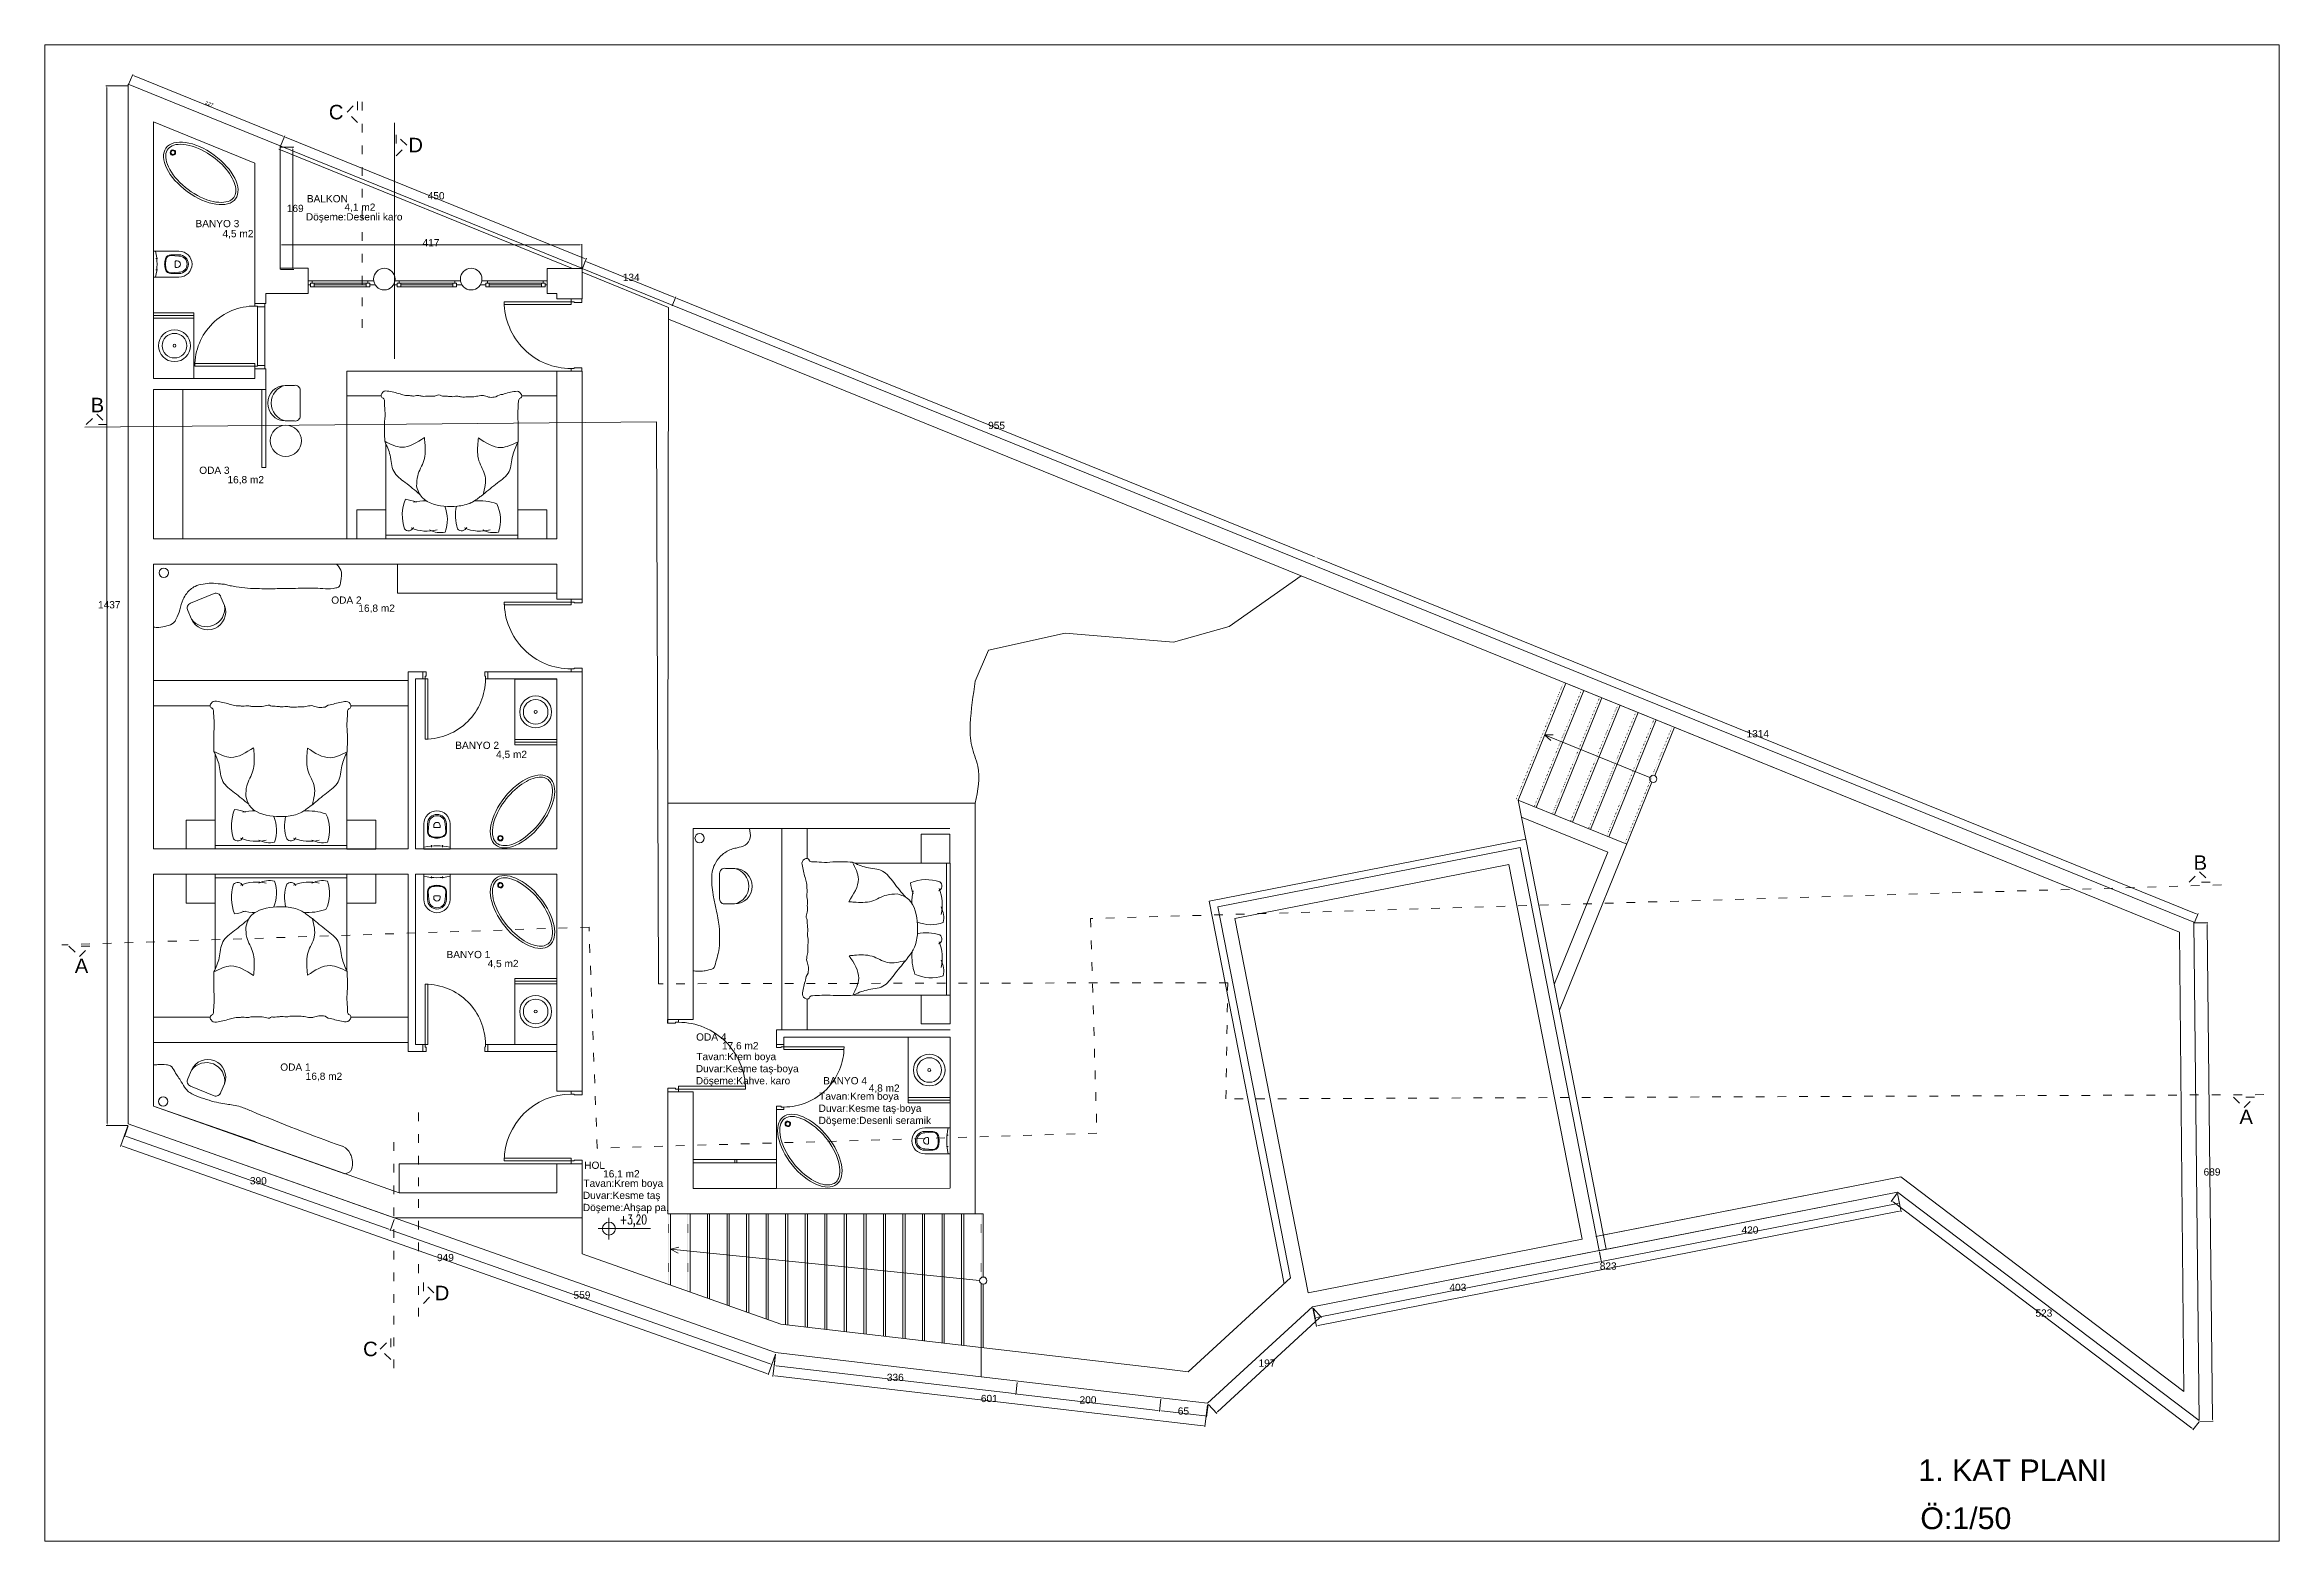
# Model space of a CAD drawing. Header units: inches. Extents: x 3473 to 6569, y -2621 to 2096.
# Drawn here: x 3481 to 6569, y -2621 to -553 of the extents above; entities that cross this region are included whole.
import ezdxf

# ---------------------------------------------------------------- set-up
doc = ezdxf.new("R2010")
doc.units = ezdxf.units.IN
doc.header["$MEASUREMENT"] = 0
doc.linetypes.add('ACAD_ISO03W100', pattern=[30, 12, -18])
doc.linetypes.add('DOT', pattern=[6.349999999999999, 0, -6.349999999999999])
for name, color, linetype, lineweight in [('0.20', 150, 'Continuous', 20), ('GÖRÜNÜŞ-1', 3, 'Continuous', 25), ('GÖRÜNÜŞ-3', 251, 'Continuous', 20), ('kapı', 140, 'Continuous', 20), ('mevcut DUVAR', 71, 'Continuous', 40), ('NOKTALAMA-1', 252, 'DOT', 20), ('olcu', 144, 'Continuous', 0), ('TEFRİŞ BANYO GRUBU', 173, 'Continuous', 5)]:
    doc.layers.add(name, color=color, linetype=linetype, lineweight=lineweight)
doc.layers.add('FURN', color=151, linetype='Continuous')
doc.layers.add('YZ', color=2, linetype='Continuous')
doc.styles.add('Annotative', font='arial.ttf')
doc.styles.add('kot', font='simplex.shx', dxfattribs={"width": 0.7, "height": 24})
doc.styles.get("Standard").update_dxf_attribs({"font": 'arial.ttf'})

msp = doc.modelspace()

# ---------------------------------------------------------------- texts
at = {"color": 7, "lineweight": 0, "style": 'Annotative'}
for s, height, p in [('C', 20, (3873.885667515347, -655.7969365886111)), ('D', 20, (3983.743032562002, -701.317990609469)), ('BALKON', 10, (3843.52160130828, -770.4283913843421)), ('BANYO 3', 10, (3689.649949586638, -804.8348756517742)), ('Döşeme:Desenli karo', 10, (3842.187143971134, -795.4767459977248)), ('4,1 m2', 10, (3895.513161724818, -782.1730761879608)), ('4,5 m2', 10, (3727.018268855713, -818.6872106435394)), ('B', 20, (3544.869836378834, -1060.470618984765)), ('ODA 3', 10, (3694.848241110974, -1145.65683344859)), ('16,8 m2', 10, (3733.848034107497, -1158.658445742526)), ('ODA 2', 10, (3877.249523519093, -1325.062458290341)), ('16,8 m2', 10, (3914.682304128691, -1336.235998372972)), ('BANYO 2', 10, (4048.525856587378, -1525.686443680261)), ('4,5 m2', 10, (4104.975075117788, -1538.203078821736)), ('B', 20, (6450.121885482958, -1692.755330487062)), ('A', 20, (3522.883473749126, -1835.348695767126)), ('BANYO 1', 10, (4036.458146730489, -1814.777400568884)), ('4,5 m2', 10, (4093.26141825594, -1827.199946593043)), ('ODA 4', 10, (4381.309269018386, -1928.704698975723)), ('17,6 m2', 10, (4417.037174429438, -1940.776726978653)), ('ODA 1', 10, (3806.772132431643, -1970.327150057962)), ('16,8 m2', 10, (3841.922968104681, -1982.96572597823)), ('Tavan:Krem boya', 10, (4381.66101541899, -1955.711170870763)), ('Duvar:Kesme taş-boya', 10, (4380.910674354871, -1972.37783753743)), ('Döşeme:Kahve. karo', 10, (4380.910674354871, -1989.105895745707)), ('Tavan:Krem boya', 10, (4551.326328188112, -2010.502118424132)), ('BANYO 4', 10, (4556.881696545963, -1989.129212483858)), ('4,8 m2', 10, (4619.807606174173, -1999.340672238292)), ('Duvar:Kesme taş-boya', 10, (4550.575987123992, -2027.168785090798)), ('Döşeme:Desenli seramik', 10, (4550.575987123992, -2043.896843299075)), ('A', 20, (6513.461157008558, -2043.976970797829)), ('HOL', 10, (4226.729017420656, -2105.93517987082)), ('Tavan:Krem boya', 10, (4225.59212296939, -2130.837676444467)), ('16,1 m2', 10, (4252.811098684355, -2117.753076716988)), ('Duvar:Kesme taş', 10, (4224.841781905271, -2147.504343111133)), ('Döşeme:Ahşap pa.', 10, (4224.841781905271, -2164.232401319409)), ('D', 20, (4020.170755325614, -2287.462585239174)), ('C', 20, (3921.2109561008, -2364.735335911222)), ('1. KAT PLANI', 30, (6069.984390107087, -2537.394141218107)), ('Ö:1/50', 30, (6072.616766871732, -2603.714547958967))]:
    msp.add_text(s, height=height, dxfattribs=at).set_placement(p)
at = {"color": 7, "lineweight": 0, "char_height": 10, "attachment_point": 5, "style": 'Annotative'}
for s, insert in [('450', (4022.095267276398, -761.4688867108124)), ('169', (3827.455726978772, -778.9149246894578)), ('417', (4015.057810806749, -826.2305827224875)), ('134', (4291.583018120554, -874.1699198706161)), ('955', (4796.391332392415, -1078.745450774381)), ('1437', (3570.550418238311, -1326.540984183982)), ('1314', (5848.092795272243, -1504.715622015123)), ('390', (3776.535643787269, -2122.446588926402)), ('689', (6475.60319290287, -2110.264963641142)), ('420', (5837.267798371793, -2190.480915858208)), ('949', (4034.992164988925, -2228.513781684183)), ('823', (5641.393444458883, -2240.246427425225)), ('559', (4223.597519485023, -2280.276389711242)), ('403', (5433.696713417669, -2269.765905811979)), ('523', (6243.31187588757, -2305.242571964)), ('197', (5170.011397864175, -2374.369088828363)), ('336', (4656.508401656949, -2394.129286636064)), ('601', (4786.386145566945, -2423.254145561019)), ('200', (4922.733895345974, -2425.217413629003)), ('65', (5054.540182864463, -2440.608067051966))]:
    msp.add_mtext(s, dxfattribs=dict(at, insert=insert))
at = {"layer": 'olcu', "color": 7, "lineweight": 0, "insert": (3708.618854522976, -634.4784957468199), "char_height": 5, "attachment_point": 5, "rotation": 337.9397362303616}
msp.add_mtext('227', dxfattribs=at)
at = {"layer": 'YZ', "color": 7, "lineweight": 0, "style": 'kot', "width": 0.7}
msp.add_text('+3,20', height=13, dxfattribs=at).set_placement((4275.926627071869, -2182.481154340387))

# ---------------------------------------------------------------- linework, layer by layer
at = {"color": 7, "lineweight": 0}
for p, q in [((3481.342350074614, -552.6464856799212), (6568.557608177187, -552.6464856799212)), ((3481.342350074614, -2620.549189490746), (3481.342350074614, -552.6464856799212)), ((6568.557608177187, -552.6464856799212), (6568.557608177187, -2620.549189490746)), ((3567.590641271477, -2043.304829247539), (3567.151668279566, -611.7790890372697)), ((3806.831279672833, -693.7990717148152), (3812.917829341764, -678.779834074794)), ((3964.659408705592, -986.5183069700176), (3964.659408705592, -660.451934267259)), ((3804.980526644832, -697.198478876581), (4210.393392325092, -861.6964485672677)), ((3806.860439976776, -692.5653453943239), (4223.474821209661, -861.6083769758641)), ((3814.765325668142, -680.8772747352223), (4227.038113693817, -847.9509213216659)), ((3824.303020424183, -860.9588973886337), (3824.252703954969, -696.8729009553304)), ((3596.872471907981, -759.3180152717657), (3596.872390957961, -1319.391234908595)), ((3806.648268982854, -862.8393112562427), (3806.641504751236, -828.15646232799)), ((3809.141748492467, -829.4059747266606), (4220.975096056006, -829.3256544462624)), ((4223.481616451299, -862.7580158207321), (4223.474852219681, -828.0751668924794)), ((4175.621668300345, -896.6393612618674), (4175.625573970069, -861.6925629004261)), ((4223.693768330829, -861.6979350232002), (4175.625573970069, -861.6925629004261)), ((4223.693762221, -903.9703831708446), (4223.693768330829, -861.6979350232002)), ((4223.693762221, -903.9703831708446), (4223.693768330829, -861.6979350232002)), ((4223.693768330829, -861.6979350232002), (4348.02878535535, -912.5558831881178)), ((4223.716476846341, -862.8037724780164), (4229.824564017986, -847.7313886568197)), ((4223.716476845137, -862.8037724775268), (4228.608738797863, -850.7315724854175)), ((4230.456235124242, -852.8290131458457), (4350.321424951952, -901.4044101765242)), ((3935.623622762349, -879.151338379477), (3845.412851534181, -879.151316008011)), ((3930.412849018773, -884.6513373976074), (3938.022138248708, -884.6513384974139)), ((3968.417646792856, -884.6513176608375), (3963.014342158084, -884.6513168798881)), ((4055.623622762357, -879.1513395975023), (3965.183210603788, -879.1513171690974)), ((4050.417645433733, -882.1513386168378), (3968.417647154199, -882.1513176608375)), ((3968.417647154199, -882.1513176608375), (3968.417646431529, -887.1513176608394)), ((4050.417644711059, -887.1513386168397), (3968.417646431529, -887.1513176608394)), ((3970.917647154191, -882.1513180221871), (3970.917647587795, -879.1513180221889)), ((3973.417647154188, -882.1513183835211), (3973.417646431503, -887.1513183835193)), ((4045.417645086968, -884.55042885942), (3973.417646807437, -884.5504093487841)), ((4045.417645433733, -882.1513378941606), (4045.417644711052, -887.1513378941625)), ((4047.917645433726, -882.1513382554956), (4047.91764586734, -879.1513382554901)), ((4050.417645433733, -882.1513386168378), (4050.417644711059, -887.1513386168397)), ((4050.417645072387, -884.6513386168378), (4058.022127789115, -884.6513397159395)), ((4090.623623687869, -884.6513814517782), (4083.014312238, -884.6513803520099)), ((4175.623622762353, -879.1514028413801), (4085.412842330407, -879.151380469935)), ((4172.623622328735, -882.1514024077776), (4090.623624049212, -882.1513814517809)), ((4090.623624049212, -882.1513814517809), (4090.623623326534, -887.15138145179)), ((4172.623621606069, -887.1514024077794), (4090.623623326534, -887.15138145179)), ((4093.123624049204, -882.1513818131341), (4093.123624482804, -879.1513818131359)), ((4095.623624049204, -882.1513821744618), (4095.623623326524, -887.1513821744636)), ((4167.623621981978, -884.5504926503679), (4095.623623702447, -884.5504731397248)), ((4167.623622328757, -882.1514016851086), (4167.623621606065, -887.1514016851022)), ((4170.123622328739, -882.1514020464426), (4170.123622762342, -879.1514020464372)), ((4172.623622328735, -882.1514024077776), (4172.623621606069, -887.1514024077794)), ((4172.623621967404, -884.6514024077858), (4175.623621967407, -884.6514028413828)), ((4223.693767550039, -867.1000486674636), (4343.028784870164, -915.9127988513544)), ((3631.872435101898, -1013.970297632127), (3631.872435101898, -923.0776935948877)), ((3631.872435101898, -923.0776935948877), (3687.173507067449, -923.0776935948877)), ((3687.173507067449, -923.0776935948877), (3687.173507067449, -1013.970297632127)), ((4116.23217239168, -907.7703083645872), (4208.63217238676, -907.7703406646531)), ((4116.232170993412, -911.7703083643744), (4116.23217239168, -907.7703083645872)), ((4208.632170988488, -911.7703406644403), (4116.232170993412, -911.7703083643744)), ((4175.621668300345, -896.6393612618674), (4188.693763280587, -896.6393631512326)), ((4188.693763280587, -896.6393631512326), (4188.693762221003, -903.9703725580555)), ((4188.693763280587, -896.6393631512326), (4188.693762221003, -903.9703725580555)), ((4188.693762221003, -903.9703725580555), (4223.693762221, -903.9703831708446)), ((4188.693762221003, -903.9703725580555), (4223.693762221, -903.9703831708446)), ((4208.63217371512, -903.9703406648557), (4208.63217238676, -907.7703406646531)), ((4208.63217238676, -907.7703406646531), (4212.632172386549, -907.7703420629257)), ((4208.63217238676, -907.7703406646531), (4208.632170988488, -911.7703406644403)), ((4212.632172386549, -907.7703420629257), (4212.632171967068, -908.97034206286)), ((4212.632171967068, -908.97034206286), (4223.632171966478, -908.9703459081072)), ((4223.632171966478, -908.9703459081072), (4223.63217371432, -903.9703459083719)), ((4343.028784870164, -915.9127988513544), (4342.028685931306, -1600.523752650137)), ((6450.558830689967, -1765.141614351939), (4348.02878535535, -912.5558831881178)), ((6450.558830689967, -1765.14161435195), (4348.028785355346, -912.5558831881287)), ((4348.067090802717, -913.6235733272481), (4353.107875275714, -901.184877512684)), ((4348.067090802717, -913.6235733272481), (4353.107875276121, -901.1848775116778)), ((4354.955371602093, -903.2823181731121), (5235.440197991901, -1260.099006010914)), ((3631.872435101898, -926.7666500143011), (3687.173507067449, -926.7666500143021)), ((3631.872435101898, -930.4556064337146), (3687.173507067449, -930.4556064337146)), ((6430.685417270667, -1778.662191470321), (4343.005745266299, -931.6844036041869)), ((3689.707678157291, -1013.970297632127), (3631.872435101898, -1013.970297632127)), ((3898.693747767532, -1003.970338817919), (3898.693714319184, -1235.391278532232)), ((4188.693747767532, -1003.97038073297), (3898.693747767532, -1003.970338817919)), ((4188.693747767532, -1003.97038073297), (4188.693728255353, -1138.970375555598)), ((4223.693747767536, -1003.970383170832), (4188.693747767532, -1003.97038073297)), ((4208.632140086695, -1000.170340659731), (4208.632138758338, -1003.970340659529)), ((4212.632140086481, -1000.170342058003), (4208.632140086695, -1000.170340659731)), ((4223.63214050538, -998.9703459033133), (4212.632140505965, -998.9703420580652)), ((4212.632140505965, -998.9703420580652), (4212.632140086481, -1000.170342058003)), ((4223.632138757538, -1003.970345903049), (4223.63214050538, -998.9703459033133)), ((4223.693728255345, -1138.970383170827), (4223.693747767536, -1003.970383170832)), ((3631.872432933867, -1028.970297632124), (3631.872373263898, -1235.391239967292)), ((3672.012346301996, -1028.970303433734), (3631.872432933867, -1028.970297632124)), ((3672.012316467005, -1235.391251570519), (3672.012346301996, -1028.970303433734)), ((3781.372432933874, -1028.970320035002), (3781.372432933874, -1136.970320035002)), ((3786.872432933874, -1028.970320035002), (3786.872432933874, -1136.970320035002)), ((3945.99954945937, -1037.8160136532), (3898.69374287566, -1037.816006815871)), ((4188.693742875666, -1037.815992522988), (4140.44402570864, -1037.815985549231)), ((4326.380895224148, -1073.858546266011), (3536.882014747435, -1081.001058964523)), ((4134.858870945543, -1061.615904958928), (4134.858870945543, -1066.767479325771)), ((4329.481396939914, -1850.152199056449), (4326.380895224148, -1073.858546266011)), ((3952.747526950227, -1235.445990913184), (3952.747526950227, -1104.107695468235)), ((4134.858870945543, -1102.035641434041), (4134.858870945543, -1235.445990913184)), ((3781.372432933874, -1136.970320035002), (3786.872432933874, -1136.970320035002)), ((3912.747526950227, -1235.39130772826), (3912.747526950227, -1195.39130772826)), ((3912.747526950227, -1195.39130772826), (3952.747526950227, -1195.39130772826)), ((3952.747526950227, -1195.39130772826), (3952.747526950227, -1235.39130772826)), ((4134.858870945543, -1235.445990913184), (4134.858870945543, -1195.445990913184)), ((4134.858870945543, -1195.445990913184), (4174.858870945543, -1195.445990913184)), ((4174.858870945543, -1195.445990913184), (4174.858870945543, -1235.445990913184)), ((3952.747526950227, -1230.39130772826), (4134.858870945543, -1230.39130772826)), ((3672.012316467005, -1235.391251570519), (3631.872403098893, -1235.391239967301)), ((3898.693714319184, -1235.391278532232), (4188.693714319165, -1235.391320447335)), ((3952.747526950227, -1235.39130772826), (3912.747526950227, -1235.39130772826)), ((4174.858870945543, -1235.445990913184), (4134.858870945543, -1235.445990913184)), ((3631.872398040182, -1270.391239967308), (3884.415665822501, -1270.391239967308)), ((3631.872398040182, -1270.391239967308), (3631.872398040182, -1357.489977639817)), ((3968.703053313396, -1310.531202019135), (3968.703059115004, -1270.391288651022)), ((3968.703059115004, -1270.391288651022), (4188.693697331805, -1270.340077673608)), ((4188.693709260458, -1270.3913204473), (4188.703053313392, -1310.531233258431)), ((5117.791957264883, -1356.713424712487), (5217.099634837835, -1286.306867435437)), ((3596.872383731269, -1369.391234908588), (3596.87239095799, -1319.391234908591)), ((4188.703053313392, -1310.531233258431), (3968.703053313396, -1310.531202019135)), ((5040.951577451779, -1378.209624766396), (5117.791957264883, -1356.713424712487)), ((3596.872383731233, -1369.391234908592), (3596.872328871382, -1748.953167221106)), ((4785.37215228341, -1389.041110469329), (4891.145552737697, -1365.534763893224)), ((4891.145552737697, -1365.534763893224), (5040.951577451779, -1378.209624766396)), ((3983.693647318404, -1663.953223130178), (3983.693647318404, -1418.95322144969)), ((4003.693647318404, -1418.95322144969), (3983.693647318404, -1418.95322144969)), ((4008.193643428928, -1418.95322144969), (4003.693643429227, -1418.95322144969)), ((4003.693647318404, -1428.95322144969), (4003.693647318404, -1418.95322144969)), ((4093.693643423282, -1418.953189987692), (4093.693643423282, -1428.95322144969)), ((4188.693647318404, -1418.95322144969), (4093.693643423282, -1418.95322144969)), ((3983.693659242516, -1431.377865832795), (3631.872314056564, -1431.377916683179)), ((3993.693647318404, -1663.953224575525), (3993.693647318404, -1428.95322144969)), ((3993.693647318404, -1428.95322144969), (4003.693647318404, -1428.95322144969)), ((4010.713646924539, -1428.953221449689), (4003.691315558529, -1428.953221178741)), ((4093.693643423282, -1428.95322144969), (4090.273646919291, -1428.95322144969)), ((4188.693647318404, -1428.95322144969), (4093.693643423282, -1428.95322144969)), ((4130.858477228842, -1429.120583777538), (4130.858450954575, -1520.013187814772)), ((4188.693720284234, -1429.120600495935), (4130.858477228842, -1429.120583777538)), ((4188.693687724798, -1428.95322144969), (4188.693668212633, -1554.391328076333)), ((4188.693694009967, -1520.01320453317), (4188.693720284234, -1429.120600495935)), ((3709.979342219741, -1466.37791185258), (3631.872319115279, -1466.377923141754)), ((3983.693664301231, -1466.377872291369), (3904.42381846901, -1466.37788374861)), ((3898.838663705913, -1490.177803158308), (3898.838663705913, -1495.329377525151)), ((4130.858453087304, -1512.635274975946), (4188.693696142695, -1512.635291694344)), ((5705.5951104063, -1562.497407126104), (5732.769763270354, -1495.515756378214)), ((3716.727319710598, -1664.007889112564), (3716.727319710598, -1532.669593667614)), ((3898.838663705913, -1530.597539633421), (3898.838663705913, -1664.007889112564)), ((4130.85845202094, -1516.324231395359), (4188.693695076331, -1516.324248113757)), ((4130.858450954575, -1520.013187814772), (4188.693694009967, -1520.01320453317)), ((4767.028685931292, -1600.52381408393), (4342.028685931299, -1600.52381408393)), ((5517.02599587229, -1596.37576887942), (5527.612210870598, -1650.347354477857)), ((3676.727319710598, -1663.95320592764), (3676.727319710598, -1623.95320592764)), ((3676.727319710598, -1623.95320592764), (3716.727319710598, -1623.95320592764)), ((3716.727319710598, -1623.95320592764), (3716.727319710598, -1663.95320592764)), ((3898.838663705913, -1664.007889112564), (3898.838663705913, -1624.007889112564)), ((3898.838663705913, -1624.007889112564), (3938.838663705913, -1624.007889112564)), ((3938.838663705913, -1624.007889112564), (3938.838663705913, -1664.007889112564)), ((4377.028680872035, -1635.523757709381), (4377.028652407663, -1832.431748389914)), ((4377.028680872035, -1635.523757709381), (4454.937601867642, -1635.523768971155)), ((4732.028642538121, -1635.52381408393), (4377.028680872028, -1635.52381408393)), ((4499.536946820314, -1635.523813208634), (4499.536939858765, -1913.891397089496)), ((4534.536946820314, -1635.52381408393), (4534.536946820314, -1676.911125940678)), ((3716.727319710598, -1663.95320592764), (3676.727319710598, -1663.95320592764)), ((3716.727319710598, -1658.95320592764), (3898.838663705913, -1658.95320592764)), ((3938.838663705913, -1664.007889112564), (3898.838663705913, -1664.007889112564)), ((4732.057545722569, -1643.651934026704), (4692.057545722569, -1643.651934026704)), ((4692.057545722569, -1643.651934026704), (4692.057545722569, -1683.651934026704)), ((4732.057545722569, -1683.651934026704), (4732.057545722569, -1643.651934026704)), ((5519.723961670571, -1662.08513640454), (5102.005824584187, -1744.01813798053)), ((5628.94215005736, -2218.911046737752), (5519.723961670571, -1662.08513640454)), ((5527.612210870598, -1650.347354477857), (5638.755165620715, -2216.986280374437)), ((4732.112228907493, -1683.651934026704), (4600.773933462543, -1683.651934026704)), ((4692.057545722569, -1683.651934026704), (4732.057545722569, -1683.651934026704)), ((4727.057545722569, -1683.651934026704), (4727.057545722569, -1865.763278022019)), ((4732.112228907493, -1865.763278022019), (4732.112228907493, -1683.651934026704)), ((5503.947463270529, -1685.560700257906), (5605.466586203992, -2203.13454833771)), ((3716.727319710598, -1698.953197704996), (3676.727319710598, -1698.953197704996)), ((3676.727319710598, -1698.953197704996), (3676.727319710598, -1738.953197704996)), ((3716.727319710598, -1698.898514520072), (3716.727319710598, -1830.236809965021)), ((3716.727319710598, -1698.953197704996), (3898.838663705913, -1698.953197704996)), ((3716.727319710598, -1738.953197704996), (3716.727319710598, -1698.953197704996)), ((3716.727319710598, -1703.953197704996), (3898.838663705913, -1703.953197704996)), ((3898.838663705913, -1832.308863999215), (3898.838663705913, -1698.898514520072)), ((3938.838663705913, -1698.898514520072), (3898.838663705913, -1698.898514520072)), ((3898.838663705913, -1698.898514520072), (3898.838663705913, -1738.898514520072)), ((3938.838663705913, -1738.898514520072), (3938.838663705913, -1698.898514520072)), ((3983.693647318404, -1698.953223130185), (3983.693647318404, -1943.953252759792)), ((3993.693647318404, -1698.953224575532), (3993.693647318404, -1933.953252759792)), ((3676.727319710598, -1738.953197704996), (3716.727319710598, -1738.953197704996)), ((3898.838663705913, -1738.898514520072), (3938.838663705913, -1738.898514520072)), ((5227.000511371015, -2277.368484460362), (5125.481388437555, -1759.794636380562)), ((6436.669850538544, -2413.395950982818), (6430.685417270667, -1778.662191470321)), ((6457.718282267932, -2453.842625124555), (6450.558830689967, -1765.141614351939)), ((6457.718282267932, -2453.842625124566), (6450.558830689967, -1765.14161435195)), ((4130.858404263011, -1933.953252759792), (4130.858404263011, -1843.060648722553)), ((4130.858404263011, -1843.060648722553), (4188.693647318404, -1843.060648722553)), ((4130.858404263011, -1846.749605141966), (4188.693647318404, -1846.749605141966)), ((4130.858404263011, -1850.43856156138), (4188.693647318404, -1850.43856156138)), ((4188.693647318404, -1843.060648722553), (4188.693647318404, -1933.953252759792)), ((3898.838663705913, -1872.728600474328), (3898.838663705913, -1867.577026107485)), ((4534.536940922691, -1871.348829577324), (4534.536939858765, -1913.891397964792)), ((4558.282142953237, -1865.763278022019), (4563.433717320079, -1865.763278022019)), ((4598.701879428349, -1865.763278022019), (4732.112228907493, -1865.763278022019)), ((4732.112228907493, -1865.763278022019), (4692.112228907493, -1865.763278022019)), ((4692.112228907493, -1865.763278022019), (4692.112228907493, -1905.763278022019)), ((4732.112228907493, -1905.763278022019), (4732.112228907493, -1865.763278022019)), ((3709.979342219741, -1896.528491780056), (3631.872319115279, -1896.528480490882)), ((3983.693664301231, -1896.528531341267), (3904.42381846901, -1896.528519884025)), ((4341.982076672925, -1899.659843512001), (4377.028642689243, -1899.659848578294)), ((4492.480045791312, -1913.891397964792), (4732.195815276861, -1913.891397964792)), ((4492.480045791312, -1933.891394486028), (4492.480045791312, -1913.891397964792)), ((4692.112228907493, -1905.763278022019), (4732.112228907493, -1905.763278022019)), ((3983.693659242516, -1931.528531341266), (3631.872314056564, -1931.528480490882)), ((4003.693647318404, -1943.953252759792), (3983.693647318404, -1943.953252759792)), ((3993.693647318404, -1933.953252759792), (4003.693647318404, -1933.953252759792)), ((4010.713646924539, -1933.953252759793), (4003.691315558529, -1933.953253030741)), ((4008.193643428928, -1943.953252759792), (4003.693643429227, -1943.953252759792)), ((4003.693647318404, -1933.953252759792), (4003.693647318404, -1943.953252759792)), ((4093.693643423282, -1933.953252759792), (4090.273646919291, -1933.953252759792)), ((4188.693647318404, -1933.953252759792), (4093.693643423282, -1933.953252759792)), ((4093.693643423282, -1943.95328422179), (4093.693643423282, -1933.953252759792)), ((4188.693647318404, -1943.953252759792), (4093.693643423282, -1943.953252759792)), ((4188.693647318404, -1933.953252759792), (4130.858404263011, -1933.953252759792)), ((4502.431393562028, -1933.891397964792), (4492.480045791312, -1933.891394486028)), ((4492.480045791312, -1938.391397964494), (4492.480045791312, -1933.891397964792)), ((4502.480045791312, -1933.891397964792), (4492.480045791312, -1933.891397964792)), ((4502.431393562028, -1923.891397964792), (4732.201820744035, -1923.891397964792)), ((4502.431393562028, -1923.891397964792), (4502.431393562028, -1933.891397964792)), ((4502.480045791312, -1940.911401460105), (4502.480045520363, -1933.889070094097)), ((4674.366577688642, -1923.891397964792), (4732.201820744035, -1923.891397964792)), ((4674.366577688642, -2014.784002002031), (4674.366577688642, -1923.891397964792)), ((4732.201820744035, -1923.891397964792), (4732.201820744035, -2014.784002002031)), ((3631.872298062602, -1962.111522987944), (3631.872289790809, -2019.165676930566)), ((4377.006928302891, -1999.659837749677), (4342.028628036905, -1999.659832671379)), ((3631.872289790809, -2019.165676930566), (3896.186399163206, -2112.568720334534)), ((4492.480045791312, -2132.891403898578), (4492.480014329315, -2023.891397958849)), ((4492.480014329315, -2023.891397958849), (4502.480045791312, -2023.891397958849)), ((4502.480045791312, -2023.891397958849), (4502.480045791312, -2020.471401454856)), ((4732.201820744035, -2007.406089163204), (4674.366577688642, -2007.406089163204)), ((4732.201820744035, -2011.095045582618), (4674.366577688642, -2011.095045582618)), ((4732.201820744035, -2014.784002002031), (4674.366577688642, -2014.784002002031)), ((3594.154215505461, -2061.431657434724), (3956.80012782068, -2189.457953956623)), ((4223.693565443748, -2265.423931347327), (3596.872282016168, -2043.918473906584)), ((3596.872286238665, -2043.918483652233), (3964.19320770343, -2173.721966488694)), ((3588.917564705687, -2074.51424871425), (4478.952271811167, -2388.506996300281)), ((3970.849535775197, -2138.953101377551), (3771.872282665722, -2068.638727897684)), ((3970.84954157742, -2098.813186389895), (3970.858885630355, -2138.953099201026)), ((3970.84954157742, -2098.813186389895), (4188.69359772738, -2098.900153465497)), ((4188.685595806496, -2138.896326588245), (4188.701585683827, -2098.843240850545)), ((4188.693583723148, -2138.953245581039), (4188.693597767179, -2098.78632185775)), ((4377.028614767104, -2092.81992466636), (4492.456069101322, -2092.793054646793)), ((4377.028614767104, -2092.819924666361), (4377.037958820039, -2132.959837477491)), ((4377.029778702451, -2097.819924530885), (4492.457233036669, -2097.793054511319)), ((4434.742341934213, -2092.806489656577), (4434.74350586956, -2097.806489521102)), ((4437.742341852928, -2092.805791295368), (4437.743505788275, -2097.805791159893)), ((4492.456069101322, -2092.793054646793), (4492.480045791312, -2132.891403898578)), ((5624.427641248513, -2199.415444511073), (6045.812186017721, -2116.763298230128)), ((6045.812186017721, -2116.763298230128), (6436.669850538544, -2413.395950982818)), ((5628.277173975178, -2219.04147563778), (6040.863403803943, -2138.1150680497)), ((5634.439059415685, -2233.567845228823), (6041.321780366257, -2153.630498475003)), ((5637.268341328335, -2217.277910057289), (6040.863403803943, -2138.115068049708)), ((6040.665678363741, -2139.740936159128), (6032.162653902448, -2150.974632499318)), ((6040.863403803943, -2138.1150680497), (6457.718282267932, -2453.842625124555)), ((6040.863403803943, -2138.115068049708), (6457.718282267932, -2453.842625124566)), ((6041.163368234799, -2139.855873172384), (6046.150589444025, -2165.240933724754)), ((6041.163368249242, -2139.855873170944), (6044.015858638502, -2154.375107273646)), ((4483.564287832457, -2375.423553613359), (3961.514942284338, -2191.122443239576)), ((4397.028603905631, -2167.959842544184), (4397.028587044436, -2284.618217868329)), ((4400.02860390566, -2167.959842977795), (4400.028586891237, -2285.678354674774)), ((4424.028603905631, -2167.959846446623), (4424.028585665391, -2294.159449126279)), ((4427.028603905656, -2167.959846880234), (4427.028585512192, -2295.219585932728)), ((4451.028603905624, -2167.959850349062), (4451.028584286346, -2303.700680384229)), ((4454.028603905653, -2167.959850782673), (4454.028584133147, -2304.760817190678)), ((4478.02860390562, -2167.959854251501), (4478.028582907308, -2313.241911642182)), ((4481.028603905649, -2167.959854685116), (4481.028582754109, -2314.302048448631)), ((4505.028603905616, -2167.95985815394), (4505.028581752734, -2321.230066074032)), ((4508.028603905642, -2167.959858587552), (4508.028581701999, -2321.581300676926)), ((4532.028603905613, -2167.959862056376), (4532.028581295844, -2324.391177500018)), ((4535.028603905638, -2167.959862489987), (4535.028581245105, -2324.742412102911)), ((4559.028603905609, -2167.959865958815), (4559.028580838943, -2327.552288925996)), ((4562.028603905638, -2167.959866392426), (4562.0285807882, -2327.903523528887)), ((4586.028603905605, -2167.959869861254), (4586.028580382049, -2330.713400351972)), ((4589.028603905631, -2167.959870294866), (4589.02858033131, -2331.064634954861)), ((4613.028603905598, -2167.959873763693), (4613.028579925159, -2333.874511777954)), ((4616.028603905631, -2167.959874197305), (4616.028579874416, -2334.225746380844)), ((4640.028603905595, -2167.959877666132), (4640.028579468265, -2337.035623203929)), ((4643.028603905624, -2167.959878099744), (4643.02857946829, -2337.035623637545)), ((4667.028603905591, -2167.959881568571), (4667.028579011368, -2340.196734629904)), ((4670.02860390562, -2167.959882002183), (4670.028578960632, -2340.547969232801)), ((4694.028603905591, -2167.959885471022), (4694.028578554477, -2343.357846055887)), ((4697.028603905616, -2167.959885904636), (4697.028578503739, -2343.709080658784)), ((4721.028603905587, -2167.959889373461), (4721.028578097584, -2346.518957481865)), ((4724.028603905613, -2167.959889807076), (4724.028578046848, -2346.870192084758)), ((4748.02860390558, -2167.9598932759), (4748.028577640686, -2349.680068907851)), ((4751.028603905609, -2167.959893709519), (4751.028577589947, -2350.031303510737)), ((5240.556278115766, -2322.236388669834), (6043.456511189283, -2164.496324862786)), ((5605.466586203992, -2203.13454833771), (5227.000511371015, -2277.368484460362)), ((5638.755165620715, -2216.986280374437), (5233.00830743132, -2296.571184691374)), ((5233.008307431312, -2296.571184691381), (5628.94215005736, -2218.911046737752)), ((5629.374432898544, -2220.757097645299), (5632.226925036261, -2235.27634266413)), ((5629.494918966043, -2221.370374179613), (5632.226925413423, -2235.276342567433)), ((4498.456123131368, -2320.460574429731), (4223.904634234242, -2223.439856593494)), ((5239.086480421784, -2311.239936514809), (5629.532846783577, -2234.531733794711)), ((4223.693565443748, -2265.423931347327), (4490.900290266994, -2359.849164141227)), ((4775.028589822015, -2265.400538756087), (4775.028577183803, -2352.841180333827)), ((4778.028589822033, -2265.4005391897), (4778.028577183822, -2352.841180767441)), ((5202.557270001508, -2256.658486230434), (5061.00056553245, -2386.322266821827)), ((5087.651575707795, -2429.715732244766), (5233.008307431312, -2296.571184691381)), ((5101.677297364086, -2441.5446907515), (5242.648329988724, -2311.871193852407)), ((5233.35692286412, -2298.559825404078), (5238.344144073346, -2323.944885956448)), ((5233.659562056589, -2298.406538027524), (5245.334537116519, -2311.098671188287)), ((5234.021854236921, -2298.429188776473), (5236.874346374638, -2312.948433795304)), ((4775.028577183793, -2352.841180333827), (4498.456123131368, -2320.460574429731)), ((4490.93993590524, -2362.041595200582), (4480.893998021622, -2390.517518452269)), ((4490.939806554217, -2362.041549551251), (4485.505572743541, -2377.434501870774)), ((4491.075380695856, -2362.072980018995), (4487.486259288773, -2392.810386360392)), ((4491.075380695856, -2362.072980018994), (4489.094135929731, -2379.040454375806)), ((4490.900290266994, -2359.849164141227), (4775.028571362914, -2393.114392697315)), ((4775.028577183793, -2352.841180333827), (4775.028571362914, -2393.114392697315)), ((4775.028577183793, -2352.841180333827), (5027.983931873369, -2382.456738685853)), ((5081.920796053037, -2460.962360352321), (4490.114362423567, -2391.858769886763)), ((4491.722239064526, -2378.088837902177), (4820.557036028549, -2416.48596211196)), ((5023.332574046512, -2422.185379115164), (4775.028571362914, -2393.114392697315)), ((4824.876435854455, -2401.050000378807), (4822.895191088332, -2418.017474735574)), ((4824.876435854455, -2401.050000378807), (4822.89519108833, -2418.017474735619)), ((5061.00056553245, -2386.322266821827), (5027.98393187338, -2382.456738685779)), ((4825.523294223126, -2417.065858261946), (5019.207363811537, -2439.681808113108)), ((5023.550756640429, -2424.040369161879), (5021.545518871318, -2441.213320736757)), ((5023.550756640429, -2424.040369161879), (5021.545518871317, -2441.213320736766)), ((5023.332574046512, -2422.185379115164), (5087.651575707795, -2429.715732244766)), ((5087.8480725199, -2431.756466634582), (5084.258951112816, -2462.49387297598)), ((5088.513003894418, -2431.62583000662), (5086.507766125305, -2448.798781581509)), ((5089.008616158775, -2431.465036891445), (5100.683591218704, -2444.157170052209)), ((5024.173622006112, -2440.261704263129), (5084.169611065526, -2447.26726895785)), ((6568.557608177187, -2620.549189490746), (3481.342350074614, -2620.549189490746))]:
    msp.add_line(p, q, dxfattribs=at)
at = {"color": 7, "linetype": 'ACAD_ISO03W100', "lineweight": 0}
for p, q in [((3898.99866021934, -645.6754969198644), (3913.507195750894, -631.1845315259641)), ((3913.507195750894, -660.1664623137647), (3898.99866021934, -645.6754969198644)), ((3913.507195750894, -631.1845315259641), (3913.507195750894, -660.1664623137647)), ((3919.989923377055, -943.802845164302), (3919.989923377055, -617.7364724615434)), ((3966.937568203712, -677.1978573025488), (3966.937568203712, -706.1797880903493)), ((3981.446103735265, -691.688822696449), (3966.937568203712, -677.1978573025488)), ((3966.937568203712, -706.1797880903493), (3981.446103735265, -691.688822696449)), ((3538.766783102595, -1077.662027045947), (3553.257748496495, -1063.153491514394)), ((3567.748713890395, -1077.662027045947), (3538.766783102595, -1077.662027045947)), ((3553.257748496495, -1063.153491514394), (3567.748713890395, -1077.662027045947)), ((6444.018832206718, -1709.946738548244), (6458.509797600618, -1695.438203016691)), ((6458.509797600618, -1695.438203016691), (6473.000762994518, -1709.946738548244)), ((6488.486435272665, -1713.540084785349), (4926.186212129222, -1760.202394401462)), ((6473.000762994518, -1709.946738548244), (6444.018832206718, -1709.946738548244)), ((4233.352066993575, -1771.923591750765), (3504.974966096743, -1796.461598329537)), ((4244.642835976228, -2077.458973658207), (4233.352066993575, -1771.923591750765)), ((4926.186212129222, -1760.202394401462), (4935.046041072492, -2056.838219952278)), ((3543.71596654036, -1798.157287705945), (3514.734035752559, -1798.157287705945)), ((3514.734035752559, -1798.157287705945), (3529.225001146459, -1812.665823237498)), ((3529.225001146459, -1812.665823237498), (3543.71596654036, -1798.157287705945)), ((5115.823359160148, -1848.667195863595), (4329.481396939914, -1850.152199056449)), ((5113.291380226542, -2009.353504436464), (5115.823359160148, -1848.667195863595)), ((6547.141203606056, -2003.396234678223), (5113.291380226542, -2009.353504436464)), ((3997.655803156576, -2309.828928014478), (3997.655803156576, -2023.549936365649)), ((6534.293649799792, -2006.785562736648), (6505.311719011991, -2006.785562736648)), ((6505.311719011991, -2006.785562736648), (6519.802684405891, -2021.294098268201)), ((6519.802684405891, -2021.294098268201), (6534.293649799792, -2006.785562736648)), ((3963.487488387774, -2381.108908396824), (3963.487488387774, -2055.042535694065)), ((4935.046041072492, -2056.838219952278), (4244.642835976228, -2077.458973658207)), ((4004.479517620895, -2262.807629111718), (4004.479517620895, -2291.789559899518)), ((4018.988053152449, -2277.298594505618), (4004.479517620895, -2262.807629111718)), ((4004.479517620895, -2291.789559899518), (4018.988053152449, -2277.298594505618)), ((3944.885538704506, -2354.970441021085), (3959.394074236059, -2340.479475627185)), ((3959.394074236059, -2340.479475627185), (3959.394074236059, -2369.461406414986)), ((3959.394074236059, -2369.461406414986), (3944.885538704506, -2354.970441021085))]:
    msp.add_line(p, q, dxfattribs=at)
at = {"color": 7, "lineweight": 0}
for centre, radius in [((3950.5182331925, -876.5459691798294), 14.89460978403486), ((4070.5182331925, -876.5459865239943), 14.89460978403486), ((3660.651704269848, -968.5239956135072), 22), ((3660.651704269848, -968.5239956135072), 17), ((3660.651704269848, -968.5239956135072), 2.009189976235854), ((3814.372432933874, -1099.970320035002), 21.55226206225231), ((3645.880212347519, -1282.27530174703), 6.392457970711046), ((4159.637733259658, -1474.56689411536), 22), ((4159.637733259658, -1474.56689411536), 17), ((4159.637733259658, -1474.56689411536), 2.009189976235854), ((5703.715400955364, -1567.130623328715), 4.999999999999999), ((4386.126482385052, -1649.042796137904), 6.392457970711045), ((4159.637673430961, -1888.506950741172), 22), ((4159.637673430961, -1888.506950741172), 17), ((4159.637673430961, -1888.506950741172), 2.009189976235854), ((4703.422551576085, -1969.337699983412), 22), ((4703.422551576085, -1969.337699983412), 17), ((4703.422551576085, -1969.337699983412), 2.009189976235854), ((3645.062467819059, -2012.826186582398), 6.392457970711046)]:
    msp.add_circle(centre, radius, dxfattribs=at)
for centre, radius, start, end in [((3949.743976370807, -1037.353014270537), 3.772943323645471, 131.5379597804344, 258.0482984750615), ((3952.863051377651, -1037.085570554535), 6.175103187009611, 73.13885869040209, 155.5418678322591), ((3945.182453203754, -1045.019393302084), 5.485643084060605, 358.7526300697091, 46.44053343638653), ((4072.189102950403, -1044.807351854767), 121.5227586437418, 180.1562768114962, 186.2292168052706), ((3941.419603916828, -1128.777992783979), 98.49525761526554, 71.71283817592094, 82.27795620840782), ((4115.199450428899, -1053.049387610522), 17.31012844095959, 93.67462564450392, 127.5152833863028), ((4144.995851631181, -1129.295681441824), 98.49525761526554, 97.72204379159217, 108.287161824079), ((4133.55240417036, -1037.60325921238), 6.175103187009611, 24.45813216774091, 106.8611413095979), ((4014.226352597608, -1045.325040512612), 121.5227586437418, 353.7707831947294, 359.8437231885038), ((4141.233002344255, -1045.537081959929), 5.485643084060605, 133.5594665636135, 181.2473699302909), ((4136.671479177202, -1037.870702928382), 3.772943323645471, 281.9517015249385, 48.46204021956557), ((4385.609689385709, -1083.879652944178), 434.7645137320893, 178.6073421038737, 182.2151252921834), ((3877.268670495859, -1063.674003484505), 74.33255586837494, 352.5491667163142, 4.382951175056642), ((4209.14678505215, -1064.19169214235), 74.33255586837494, 175.6170488249434, 187.4508332836858), ((3700.8057661623, -1084.397341602022), 434.7645137320893, 357.7848747078166, 1.392657896126323)]:
    msp.add_arc(centre, radius, start, end, dxfattribs=at)
msp.add_ellipse((4208.63217238676, -907.7703406646531), major_axis=(-11.22990837531546, -91.71504324250039), ratio=0.9999999999999996, start_param=-1.448959665083718, end_param=0.1218366617111792, dxfattribs=at)
for points in [[(4032.463356052001, -1038.186174937437), (4031.044725289685, -1038.264933786442), (4027.933746750234, -1036.842501355364), (4020.16755422618, -1038.151595352116), (4011.224104285066, -1038.296738425721), (4003.260246661957, -1038.471454819664), (3998.382453453902, -1037.561136475022), (3995.175972315483, -1037.516552655303), (3990.843806847115, -1038.157162990756), (3988.940123055305, -1037.91387828064), (3984.142086195643, -1037.50816629194), (3979.813608099706, -1037.156400003907), (3972.325417465065, -1035.257158412074)], [(4086.383547149948, -1037.35134048418), (4081.816315265838, -1037.757028336157), (4074.050122741843, -1039.066122332879), (4065.106672800728, -1039.211265406499), (4057.142815177562, -1039.385981800428), (4052.265021969506, -1038.475663455829), (4049.058540831087, -1038.431079636095), (4044.726375362719, -1039.071689971519), (4042.822691570967, -1038.828405261433), (4038.024654711247, -1038.422693272747), (4033.696176615369, -1038.070926984685), (4032.463356052001, -1038.186174937437)], [(4104.658049050195, -1039.319150772979), (4096.183506270172, -1039.818578879844), (4088.9289566105, -1037.870704216723), (4086.383547149948, -1037.35134048418)], [(4005.916245416331, -1095.459775112249), (3974.687845928769, -1108.768529456589), (3951.170054418151, -1100.683996725493)], [(3951.170054418151, -1100.683996725493), (3958.455584247073, -1119.85945291676), (3963.604108393949, -1142.061031428617), (3979.551015783101, -1157.650213430199), (3999.293893036025, -1173.694963634334)], [(3995.203334386868, -1162.459217315045), (3996.631480594981, -1148.20191094208), (4005.081683169585, -1127.314048184067), (4006.542167101405, -1102.770669961479), (4005.916245416331, -1095.459775112249)], [(4087.121562512009, -1174.212652292423), (4089.783974952996, -1148.719599600168), (4081.33377237845, -1127.831736842156), (4079.873288446688, -1103.288358619582), (4080.499210131704, -1095.977463770323)], [(4080.499210131704, -1095.977463770323), (4111.727609619265, -1109.286218114677), (4135.245401129883, -1101.201685383596)], [(4135.245401129883, -1101.201685383596), (4127.959871300904, -1120.377141574863), (4122.811347154086, -1142.578720086705), (4106.864439764933, -1158.167902088273), (4087.121562512009, -1174.212652292423)], [(4051.449875080842, -1190.454838351201), (4070.743366200302, -1185.396665484863), (4083.190050653764, -1177.056267097054), (4087.121562512009, -1174.212652292423)], [(3737.544286319753, -1300.158540756252), (3745.915780569543, -1301.750192724561), (3761.592955369037, -1303.565636636282), (3778.178953402617, -1304.246430584244), (3802.717139141343, -1304.246430584244), (3831.572230044228, -1303.792569606318), (3855.201602944173, -1303.565636636282), (3883.375071223883, -1303.338708628391), (3888.146388005174, -1301.296331746635), (3890.191235084145, -1295.169215987713), (3891.100058318232, -1289.949817222572), (3890.418446090363, -1278.603302698495), (3890.39569670026, -1278.554714691199), (3884.415665822511, -1270.391239967328)], [(3631.872398040199, -1357.489977639823), (3638.940551815613, -1357.85188543587), (3649.996799257176, -1355.823605957907), (3659.247957804648, -1351.541677102068), (3663.083797693078, -1346.132928519437), (3668.047833733261, -1333.512506889674), (3672.560587154643, -1318.863805781977), (3677.524623194884, -1310.750677945878), (3689.032153255364, -1301.060000507394), (3700.088400696986, -1297.904896340493), (3711.144658533973, -1296.778071651555), (3724.006015660358, -1297.679531402697), (3731.452064523008, -1298.580991153853), (3737.544286319753, -1300.158540756252)], [(4767.028685931757, -1432.274169199241), (4760.113217628852, -1491.30900634687), (4762.152224458056, -1521.857165609166), (4770.308275458578, -1549.350512336809), (4767.028685931291, -1600.52381408395)], [(3868.637841810589, -1467.881048972369), (3860.163299030508, -1468.380477079205), (3852.908749370894, -1466.432602416098), (3850.363339910342, -1465.913238683555)], [(3769.896038176666, -1524.021673311625), (3738.667638689105, -1537.330427655979), (3715.149847178487, -1529.245894924883)], [(3715.149847178487, -1529.245894924883), (3722.435377007467, -1548.421351116136), (3727.583901154343, -1570.622929628007), (3743.530808543437, -1586.21211162956), (3763.273685796361, -1602.25686183371)], [(3759.183127147262, -1591.021115514421), (3760.611273355375, -1576.76380914147), (3769.061475929979, -1555.875946383458), (3770.52195986174, -1531.332568160855), (3769.896038176666, -1524.021673311625)], [(3851.101355272403, -1602.774550491813), (3853.76376771339, -1577.281497799544), (3845.313565138844, -1556.393635041532), (3843.853081207082, -1531.850256818958), (3844.479002892098, -1524.539361969713)], [(3844.479002892098, -1524.539361969713), (3875.707402379601, -1537.848116314053), (3899.225193890277, -1529.763583582957)], [(3899.225193890277, -1529.763583582957), (3891.939664061298, -1548.939039774239), (3886.791139914421, -1571.140618286081), (3870.844232525269, -1586.729800287663), (3851.101355272403, -1602.774550491813)], [(3815.429667841177, -1619.016736550591), (3834.723158960696, -1613.958563684238), (3847.169843414158, -1605.61816529643), (3851.101355272403, -1602.774550491813)], [(4454.937601867656, -1635.523768971194), (4456.056805801054, -1648.315477970769), (4448.850793391699, -1658.733553777914), (4438.061866550532, -1662.251960816502), (4431.663879671425, -1663.828096039972), (4417.789182394161, -1671.654296358698), (4408.562986414472, -1682.567893236017), (4404.031980508473, -1693.554200064798), (4402.865046564199, -1703.922520009291), (4405.499374737556, -1730.359974048726), (4409.005469436757, -1747.682969111411), (4413.056924437697, -1770.816324019659), (4413.830586875672, -1788.655595717311), (4413.483135476243, -1797.132008511879), (4410.946510839916, -1811.774019641554), (4408.048469400499, -1822.635245878206), (4406.077856585442, -1827.848046469648), (4399.097983881074, -1831.095676799174), (4392.357277607371, -1832.459409884832), (4383.743379687658, -1832.74547466822), (4377.028652407695, -1832.43174838995)], [(4592.12601310655, -1736.820652492795), (4605.434767450904, -1705.592253005234), (4597.350234719808, -1682.074461494602)], [(4597.350234719808, -1682.074461494602), (4616.525690911105, -1689.359991323596), (4638.727269422903, -1694.508515470414), (4654.3164514245, -1710.455422859581), (4670.361201628635, -1730.198300112505)], [(4659.125455309346, -1726.107741463376), (4644.868148936424, -1727.535887671504), (4623.980286178354, -1735.986090246064), (4599.436907955795, -1737.446574177855), (4592.12601310655, -1736.820652492795)], [(3815.429667841177, -1743.889667082083), (3834.723158960696, -1748.947839948436), (3847.169843414158, -1757.288238336245), (3851.101355272403, -1760.131853140891)], [(3715.149847178487, -1833.660508707791), (3722.435377007467, -1814.485052516538), (3727.583901154343, -1792.283474004667), (3743.530808543437, -1776.694292003114), (3763.273685796361, -1760.649541798964)], [(3759.183127147262, -1771.885288118283), (3760.611273355375, -1786.142594491204), (3769.061475929979, -1807.030457249217), (3770.52195986174, -1831.57383547182), (3769.896038176666, -1838.884730321064)], [(3851.101355272403, -1760.131853140891), (3853.76376771339, -1785.62490583313), (3845.313565138844, -1806.512768591143), (3843.853081207082, -1831.056146813717), (3844.479002892098, -1838.367041662961)], [(3899.225193890277, -1833.142820049718), (3891.939664061298, -1813.96736385845), (3886.791139914421, -1791.765785346593), (3870.844232525269, -1776.176603345011), (3851.101355272403, -1760.131853140891)], [(4687.121076345502, -1782.354282157306), (4682.062903479207, -1801.647773276811), (4673.72250509134, -1814.094457730243), (4670.878890286724, -1818.025969588489)], [(4535.985388767265, -1835.562456126689), (4536.484816874086, -1827.087913346637), (4534.536942211038, -1819.833363686979), (4534.017578478495, -1817.287954226456)], [(4670.878890286724, -1818.025969588489), (4645.385837594455, -1820.68838202949), (4624.4979748365, -1812.238179454929), (4599.954596613883, -1810.777695523167), (4592.643701764639, -1811.403617208198)], [(4592.643701764639, -1811.403617208198), (4605.952456108993, -1842.632016695759), (4597.867923377897, -1866.149808206392)], [(4597.867923377897, -1866.149808206392), (4617.043379569135, -1858.864278377398), (4639.24495808105, -1853.715754230579), (4654.834140082588, -1837.768846841413), (4670.878890286724, -1818.025969588489)], [(3769.896038176666, -1838.884730321064), (3738.667638689105, -1825.575975976695), (3715.149847178487, -1833.660508707791)], [(3844.479002892098, -1838.367041662961), (3875.707402379601, -1825.058287318621), (3899.225193890277, -1833.142820049718)], [(3868.637841810589, -1895.025354660305), (3860.163299030508, -1894.525926553484), (3852.908749370894, -1896.473801216576), (3850.363339910342, -1896.993164949119)]]:
    msp.add_spline(points, degree=3, dxfattribs=at)
msp.add_open_spline([(3631.872298063652, -1962.104294530945), (3633.853461105318, -1962.049996490168), (3639.751633422798, -1961.888272937402), (3647.435255228833, -1961.669879517052), (3657.152327418735, -1963.129657060126), (3661.832378227147, -1974.272356157409), (3669.543457882013, -1983.862818954338), (3675.031218095392, -1994.628549846078), (3682.966779821902, -2002.146550296195), (3694.353478139674, -2006.907560136679), (3707.985084622283, -2011.113442651666), (3721.056634524022, -2014.78642748695), (3732.194707163027, -2016.702359337811), (3742.299101952871, -2017.561105864588), (3753.780493009603, -2020.425349047102), (3803.169913903577, -2041.463706559764), (3850.294853324827, -2059.965545714149), (3897.541867795051, -2076.273400424674), (3902.82651455485, -2082.352700993855), (3906.185818188707, -2092.041087745296), (3906.958004154381, -2100.220564647403), (3905.438987805508, -2108.002320118409), (3900.828746982501, -2111.495988041308), (3897.886304077459, -2112.175910689548), (3896.186399163213, -2112.568720334544)], degree=3, knots=[0.2630609383529227, 0.2630609383529227, 0.2630609383529227, 0.2630609383529227, 6.191193535986377, 17.91827404754298, 23.86410399470991, 33.79379929296931, 50.4569437917765, 62.0395091107707, 69.42322477027778, 82.76745636807033, 98.47341637774524, 112.3832708474749, 123.4232798306581, 132.3291231820442, 142.7704323995685, 158.7421401094242, 293.168329878948, 294.7962489406005, 308.5253092988328, 314.8657110029575, 325.5609268610189, 333.1813014809189, 336.9804524849675, 342.1780465484923, 342.1780465484923, 342.1780465484923, 342.1780465484923], dxfattribs=at)
for points in [[(3814.921818001108, -680.4911125143433), (3814.608833335177, -681.2634369561013), (3812.448352342868, -679.9383207374312)], [(3809.141667229541, -828.9893080679184), (3809.141829755393, -829.8226413854028), (3806.641748540013, -829.4064623042168)], [(4220.97501479308, -828.9089877875202), (4220.975177318932, -829.7423211050046), (4223.475096008459, -829.3251668687062)], [(4227.194606026782, -847.5647591007869), (4226.881621360852, -848.3370835425449), (4229.35508701909, -848.8898753194569)], [(4230.612727457207, -852.4428509249666), (4230.299742791277, -853.2151753667247), (4228.139261798968, -851.8900591480547)], [(4350.477917284918, -901.018247955645), (4350.164932618987, -901.7905723974031), (4352.638398277226, -902.343364174315)], [(4355.111863935058, -902.8961559522331), (4354.798879269128, -903.6684803939912), (4352.638398276818, -902.3433641753211)], [(5235.596690324866, -1259.712843790035), (5235.283705658936, -1260.485168231793), (5237.757171317176, -1261.037960008705)], [(5240.227157718646, -1261.588465898299), (5239.914423862459, -1262.360891933359), (5237.753512685372, -1261.03647734727)], [(6035.161888840449, -2151.15454237801), (6034.658950416442, -2151.818995074674), (6032.917061538457, -2149.977953454324)], [(6041.24145632126, -2153.221647452127), (6041.402104411254, -2154.039349497878), (6043.774886503511, -2153.148554205019)], [(6043.376187153895, -2164.087473838023), (6043.53683522467, -2164.90517588755), (6045.909617337864, -2164.014380650463)], [(5629.45252274932, -2234.122882769725), (5629.613170817834, -2234.940584819697), (5631.985952933492, -2234.049789589173)], [(5634.358735370687, -2233.158994205947), (5634.519383460682, -2233.976696251698), (5631.985953278432, -2234.049789498807)], [(5239.006156387527, -2310.831085489823), (5239.16680445604, -2311.648787539794), (5236.633374271869, -2311.721880720347)], [(5242.366246491654, -2311.564534412975), (5242.930413485792, -2312.177853291839), (5244.488286625312, -2310.178692869993)], [(5240.475954080378, -2321.827537645071), (5240.636602151153, -2322.645239694598), (5238.103171967185, -2322.718332882157)], [(4483.702995272706, -2375.030652408054), (4483.425580392207, -2375.816454818665), (4485.92169506429, -2376.255798254858)], [(4479.090893017402, -2388.114064662088), (4478.813650604932, -2388.899927938474), (4481.309861640326, -2389.338723537689)], [(4490.162687102737, -2391.444915037215), (4490.066037744398, -2392.272624736311), (4487.63123332628, -2391.568821811748)], [(4491.770563743694, -2377.674983052629), (4491.673914385357, -2378.502692751725), (4489.239109967239, -2377.798889827162)], [(4820.605360707717, -2416.072107262413), (4820.50871134938, -2416.899816961508), (4823.040165125836, -2416.775910186975)], [(4825.571618902295, -2416.652003412398), (4825.474969543957, -2417.479713111493), (4823.040165125839, -2416.775910186931)], [(5019.255688490706, -2439.26795326356), (5019.159039132368, -2440.095662962655), (5021.690492908824, -2439.971756188123)], [(5024.221946685281, -2439.847849413581), (5024.125297326943, -2440.675559112677), (5021.690492908825, -2439.971756188114)], [(5081.969120732206, -2460.548505502773), (5081.872471373867, -2461.376215201869), (5084.403925150324, -2461.252308427336)], [(5084.217935744695, -2446.853414108302), (5084.121286386357, -2447.681123807398), (5086.652740162813, -2447.557217032865)], [(5101.395213867017, -2441.238031312068), (5101.959380861155, -2441.851350190932), (5099.837340727498, -2443.237191733914)]]:
    msp.add_solid(points, dxfattribs=at)
at = {"layer": '0.20', "color": 7, "lineweight": 0}
for centre, radius, start, end in [((3813.97552075534, -1047.870482988772), 24.54228811425847, 90.66191799673598, 268.8687306490464), ((3819.368613777985, -1047.894613468711), 25.19919804938647, 102.883897449159, 256.6066137515573), ((3704.79254351995, -1331.631335503755), 25.19919804938647, 215.5586394657039, 9.281355768249995), ((3706.849592713826, -1336.61677262049), 24.54228811425846, 203.2965225682044, 21.50333522057523), ((4428.868037473551, -1715.362791436915), 25.19919804938647, 282.8838974490519, 76.6066137516643), ((4434.261130496197, -1715.386921916854), 24.54228811425847, 270.661917996736, 88.86873064915073), ((3704.79254351995, -1984.275068128881), 25.19919804938647, 350.71864423175, 144.4413605342961), ((3706.849592713826, -1979.289631012146), 24.54228811425846, 338.4966647793619, 156.7034774317956)]:
    msp.add_arc(centre, radius, start, end, dxfattribs=at)
for points in [[(4051.449875080842, -1190.454838351201), (4032.992761862988, -1190.193538044376), (3999.972132975759, -1174.833571944735), (3995.203334386868, -1162.459217315045)], [(3796.443148812396, -1466.748073136812), (3795.024518050079, -1466.826831985833), (3791.91353951057, -1465.40439955474), (3784.147346986574, -1466.713493551491), (3775.20389704546, -1466.858636625082), (3767.240039422351, -1467.033353019011), (3762.362246214296, -1466.123034674412), (3759.155765075819, -1466.078450854679), (3754.823599607509, -1466.719061190102), (3752.919915815699, -1466.475776480016), (3748.121878955979, -1466.07006449133), (3743.793400860101, -1465.718298203297), (3736.305210225459, -1463.819056611464)], [(3850.363339910342, -1465.913238683555), (3845.796108026232, -1466.318926535518), (3838.029915502178, -1467.628020532269), (3829.086465561064, -1467.773163605874), (3821.122607937956, -1467.947879999818), (3816.2448147299, -1467.037561655205), (3813.038333591481, -1466.992977835456), (3808.706168123113, -1467.633588170909), (3806.802484331361, -1467.390303460794), (3802.004447471641, -1466.984591472123), (3797.675969375763, -1466.632825184075), (3796.443148812396, -1466.748073136812)], [(3815.429667841177, -1619.016736550591), (3796.972554623382, -1618.755436243751), (3763.951925736095, -1603.395470144096), (3759.183127147262, -1591.021115514421)], [(4534.852412931737, -1763.36776312851), (4534.931171780743, -1761.94913236615), (4533.508739349665, -1758.838153826699), (4534.817833346373, -1751.071961302659), (4534.962976420007, -1742.128511361574), (4535.137692813936, -1734.164653738437), (4534.227374469338, -1729.286860530367), (4534.182790649589, -1726.080379391948), (4534.823400985042, -1721.748213923609), (4534.580116274941, -1719.844530131784), (4534.174404286256, -1715.046493272079), (4533.822637998208, -1710.718015176186), (4531.923396406404, -1703.229824541588)], [(4687.121076345502, -1782.354282157306), (4686.859776038677, -1763.897168939497), (4671.499809939007, -1730.876540052239), (4659.125455309346, -1726.107741463376)], [(3815.429667841177, -1743.889667082083), (3796.972554623382, -1744.150967388923), (3763.951925736095, -1759.510933488578), (3759.183127147262, -1771.885288118283)], [(4534.017578478495, -1817.287954226456), (4534.423266330443, -1812.720722342332), (4535.732360327151, -1804.954529818307), (4535.877503400785, -1796.011079877208), (4536.052219794772, -1788.04722225407), (4535.141901450115, -1783.169429046), (4535.097317630367, -1779.962947907596), (4535.73792796582, -1775.630782439242), (4535.494643255719, -1773.727098647418), (4535.088931267033, -1768.929061787727), (4534.737164978986, -1764.600583691819), (4534.852412931737, -1763.36776312851)], [(3796.443148812396, -1896.158330495862), (3795.024518050079, -1896.079571646871), (3791.91353951057, -1897.502004077935), (3784.147346986574, -1896.192910081183), (3775.20389704546, -1896.047767007592), (3767.240039422351, -1895.873050613664), (3762.362246214296, -1896.783368958262), (3759.155765075819, -1896.827952777996), (3754.823599607509, -1896.187342442572), (3752.919915815699, -1896.430627152658), (3748.121878955979, -1896.836339141344), (3743.793400860101, -1897.188105429406), (3736.305210225459, -1899.08734702121)], [(3850.363339910342, -1896.993164949119), (3845.796108026232, -1896.587477097157), (3838.029915502178, -1895.278383100405), (3829.086465561064, -1895.1332400268), (3821.122607937956, -1894.958523632857), (3816.2448147299, -1895.86884197747), (3813.038333591481, -1895.913425797218), (3808.706168123113, -1895.272815461765), (3806.802484331361, -1895.516100171881), (3802.004447471641, -1895.921812160552), (3797.675969375763, -1896.273578448614), (3796.443148812396, -1896.158330495862)]]:
    msp.add_spline(points, degree=3, dxfattribs=at)
at = {"layer": 'FURN', "color": 7, "lineweight": 0}
for p, q in [((3826.46557242508, -1023.32991646714), (3813.691998636044, -1023.329832608404)), ((3834.432945031464, -1065.625149826068), (3834.433177050646, -1030.283399663007)), ((3826.472355508805, -1072.558881179793), (3813.490980101607, -1072.407987471459)), ((3682.688842446863, -1324.369628093943), (3715.418733991509, -1311.0357050359)), ((3724.864363396119, -1315.791095364285), (3729.683645103837, -1327.620664721308)), ((3679.270881991483, -1334.357879310216), (3684.308227867613, -1346.322996229749)), ((4413.803706220072, -1697.632255079558), (4413.80347420089, -1732.974005242619)), ((4421.764295742732, -1690.698523725833), (4434.74567114993, -1690.849417434167)), ((4421.771078826457, -1739.927488438486), (4434.544652615493, -1739.927572297222)), ((3679.270881991483, -1981.54852432242), (3684.308227867613, -1969.583407402887)), ((3682.688842446863, -1991.536775538693), (3715.418733991509, -2004.870698596735)), ((3724.864363396119, -2000.115308268351), (3729.683645103837, -1988.285738911328))]:
    msp.add_line(p, q, dxfattribs=at)
for centre, radius, start, end in [((3827.433177050824, -1030.283353707891), 7, 359.9996238520525, 97.88666831861786), ((3827.432945031643, -1065.625103870945), 7, 262.1125793857472, 359.9996238520525), ((4035.425930333941, -1203.044048563498), 60.06152000270235, 158.1985898708481, 197.9610466945983), ((3971.618989320471, -1242.732080423614), 62.51365496232899, 68.24009892033494, 82.60948579128), ((4007.903865866502, -1257.015609534873), 74.28717747759002, 89.82728087964327, 103.1377882690176), ((3986.365428087101, -1209.216898654124), 51.27597759914432, 340.7910034575359, 21.66814976337856), ((4108.837558412381, -1203.044048563498), 60.06152000270235, 167.9380584908495, 197.9610466945983), ((4081.31549394494, -1257.015609534873), 74.28717747759002, 70.62628414998834, 94.93186417853008), ((4059.777056165541, -1209.216898654124), 51.27597759914432, 340.7910034575359, 25.75663131224656), ((3984.020476361137, -1216.781983992982), 7.463347796528228, 219.8589228020187, 337.3514715142778), ((4009.530269654139, -1168.116941194742), 56.64614143414914, 247.3495968715114, 284.1188558637682), ((4028.094021382566, -1195.349660747218), 31.45795564925837, 241.7162388803004, 282.2833714366034), ((4057.432104439576, -1216.781983992982), 7.463347796528228, 219.8589228020187, 337.3514715142778), ((4082.941897732579, -1168.116941194742), 56.64614143414914, 247.3495968715114, 284.1188558637682), ((4101.505649461004, -1195.349660747218), 31.45795564925837, 241.7162388803004, 282.2833714366034), ((3685.329839595376, -1330.852307637246), 6.999999999999999, 112.1656293653247, 210.0526738316466), ((3718.059731140013, -1317.518384579206), 6.999999999999999, 14.27858489865023, 112.1656293653247), ((3713.723769131178, -1465.914912469917), 3.772943323645471, 131.5379597804344, 258.0482984750615), ((3716.842844138021, -1465.647468753915), 6.175103187009611, 73.13885869040209, 155.5418678322591), ((3709.162245964125, -1473.581291501464), 5.485643084060605, 358.7526300697091, 46.44053343638653), ((3836.168895710774, -1473.369250054147), 121.5227586437418, 180.1562768114962, 186.2292168052706), ((3705.399396677199, -1557.339890983359), 98.49525761526554, 71.71283817592094, 82.27795620840782), ((3879.179243189269, -1481.611285809902), 17.31012844095959, 93.67462564450392, 127.5152833863028), ((3908.975644391551, -1557.857579641204), 98.49525761526554, 97.72204379159217, 108.287161824079), ((3897.532196930731, -1466.16515741176), 6.175103187009611, 24.45813216774091, 106.8611413095979), ((3778.206145357978, -1473.886938711991), 121.5227586437418, 353.7707831947294, 359.8437231885038), ((3905.212795104625, -1474.098980159309), 5.485643084060605, 133.5594665636135, 181.2473699302909), ((3900.651271937572, -1466.432601127762), 3.772943323645471, 281.9517015249385, 48.46204021956557), ((4149.58948214608, -1512.441551143557), 434.7645137320893, 178.6073421038737, 182.2151252921834), ((3641.248463256229, -1492.235901683885), 74.33255586837494, 352.5491667163142, 4.382951175056642), ((3973.126577812521, -1492.753590341729), 74.33255586837494, 175.6170488249434, 187.4508332836858), ((3464.78555892267, -1512.959239801402), 434.7645137320893, 357.7848747078166, 1.392657896126323), ((3799.405723094312, -1631.605946762878), 60.06152000270235, 158.1985898708481, 197.9610466945983), ((3735.598782080841, -1671.293978622994), 62.51365496232899, 68.24009892033494, 82.60948579128), ((3771.883658626873, -1685.577507734253), 74.28717747759002, 89.82728087964327, 103.1377882690176), ((3750.345220847471, -1637.778796853504), 51.27597759914432, 340.7910034575359, 21.66814976337856), ((3872.817351172752, -1631.605946762878), 60.06152000270235, 167.9380584908495, 197.9610466945983), ((3845.295286705311, -1685.577507734253), 74.28717747759002, 70.62628414998834, 94.93186417853008), ((3823.756848925911, -1637.778796853504), 51.27597759914432, 340.7910034575359, 25.75663131222453), ((3748.000269121508, -1645.343882192362), 7.463347796528228, 219.8589228020187, 337.3514715142778), ((3773.51006241451, -1596.678839394122), 56.64614143414914, 247.3495968715114, 284.1188558637682), ((3792.073814142936, -1623.911558946598), 31.45795564925837, 241.7162388803004, 282.2833714366034), ((3821.411897199946, -1645.343882192362), 7.463347796528228, 219.8589228020187, 337.3514715142778), ((3846.92169049295, -1596.678839394122), 56.64614143414914, 247.3495968715114, 284.1188558637682), ((3865.485442221375, -1623.911558946598), 31.45795564925837, 241.7162388803004, 282.2833714366034), ((4420.803706219894, -1697.632301034681), 7, 82.11257938574715, 179.9996238520525), ((4533.751808548844, -1683.767458454127), 6.175103187009611, 114.4581321677405, 196.8611413095649), ((4625.444230778287, -1672.324010993305), 98.49525761526554, 187.7220437915923, 198.2871618240285), ((4534.019252264846, -1680.648383447284), 3.772943323645471, 11.95170152495827, 138.4620402195668), ((4541.685631296393, -1676.086860280231), 5.485643084060605, 223.5594665635581, 271.247369930291), ((4541.473589849075, -1803.093510026879), 121.5227586437418, 83.77078319472538, 89.84372318850379), ((4560.340241478813, -1608.173077572336), 74.33255586837494, 265.6170488249398, 277.4508332836836), ((4580.545890938486, -2116.514096462186), 434.7645137320893, 87.78487470781636, 91.39265789612605), ((3799.405723094312, -1731.300456869758), 60.06152000270235, 162.0389533054258, 201.8014101291519), ((3748.000269121508, -1717.562521440274), 7.463347796528228, 22.64852848572219, 140.1410771979631), ((3773.51006241451, -1766.227564238514), 56.64614143414914, 75.8811441362317, 112.6504031284886), ((3792.073814142936, -1738.994844686038), 31.45795564925837, 77.71662856339663, 118.2837611196996), ((3750.345220847471, -1725.127606779132), 51.27597759914432, 338.3318502365969, 19.2089965424883), ((3872.817351172752, -1731.300456869758), 60.06152000270235, 162.0389533054258, 192.0619415091739), ((3821.411897199946, -1717.562521440274), 7.463347796528228, 22.64852848572219, 140.1410771979631), ((3846.92169049295, -1766.227564238514), 56.64614143414914, 75.8811441362317, 112.6504031284886), ((3865.485442221375, -1738.994844686038), 31.45795564925837, 77.71662856339663, 118.2837611196996), ((3823.756848925911, -1725.127606779132), 51.27597759914432, 334.2433686877754, 19.2089965424883), ((4699.710286557806, -1766.330337410419), 60.06152000270235, 72.03895330538512, 111.8014101291509), ((4739.398318417922, -1702.523396396947), 62.51365496232899, 187.3905142087715, 201.7599010796999), ((4753.681847529181, -1738.808272942979), 74.28717747759002, 166.8622117310449, 180.1727191203046), ((4713.448221987291, -1714.924883437614), 7.463347796528228, 292.6485284857459, 50.14107719805469), ((4664.78317918905, -1740.434676730617), 56.64614143414914, 345.8811441362897, 22.65040312845324), ((3735.598782080841, -1691.612425009642), 62.51365496232899, 277.39051420872, 291.7599010796651), ((3771.883658626873, -1677.328895898383), 74.28717747759002, 256.8622117309824, 270.1727191203568), ((3845.295286705311, -1677.328895898383), 74.28717747759002, 265.0681358214699, 289.3737158500116), ((4420.803474200712, -1732.974051197735), 7, 179.9996238520525, 277.8866683187209), ((4692.015898741526, -1758.998428459043), 31.45795564925837, 347.7166285633661, 28.28376111977078), ((4705.883136648433, -1717.269835163577), 51.27597759914432, 248.3318502366218, 289.2089965423983), ((4699.710286557806, -1839.741965488857), 60.06152000270235, 72.03895330538512, 102.0619415090934), ((4713.448221987291, -1788.336511516053), 7.463347796528228, 292.6485284857459, 50.14107719805469), ((4753.681847529181, -1812.219901021417), 74.28717747759002, 175.0681358214665, 199.3737158499633), ((4664.78317918905, -1813.846304809055), 56.64614143414914, 345.8811441362897, 22.65040312845324), ((4692.015898741526, -1832.410056537481), 31.45795564925837, 347.7166285633661, 28.28376111977078), ((4149.58948214608, -1850.464852489078), 434.7645137320893, 177.7848747078166, 181.3926578961263), ((3464.78555892267, -1849.947163831234), 434.7645137320893, 358.6073421038737, 2.215125292183403), ((4625.961919436132, -1875.900258707658), 98.49525761526554, 161.7128381759714, 172.2779562084078), ((4549.71562560483, -1846.103857505374), 17.31012844095959, 142.4847166137191, 176.3253743555512), ((4705.883136648433, -1790.681463242016), 51.27597759914432, 244.2433686877876, 289.2089965423983), ((3836.168895710774, -1889.537153578489), 121.5227586437418, 173.7707831947295, 179.8437231885038), ((3641.248463256229, -1870.670501948751), 74.33255586837494, 355.6170488249434, 7.450833283685829), ((3973.126577812521, -1870.152813290906), 74.33255586837494, 172.5491667163141, 184.3829511750566), ((3778.206145357978, -1889.019464920644), 121.5227586437418, 0.1562768114962128, 6.229216805270547), ((4534.269497206688, -1864.456811246836), 6.175103187009611, 163.1388586904112, 245.5418678322595), ((4534.536940922691, -1867.575886253679), 3.772943323645471, 221.5379597804332, 348.0482984750683), ((4542.203319954237, -1872.137409420732), 5.485643084060605, 88.75263006970894, 136.4405334364419), ((4541.99127850692, -1745.130759674085), 121.5227586437418, 270.1562768114962, 276.2292168052746), ((4560.857930136658, -1940.051192128627), 74.33255586837494, 82.54916671631645, 94.38295117506017), ((4581.063579596331, -1431.710173238777), 434.7645137320893, 268.6073421038739, 272.2151252921837), ((3713.723769131178, -1896.991491162719), 3.772943323645471, 101.9517015249385, 228.4620402195656), ((3716.842844138021, -1897.258934878721), 6.175103187009611, 204.4581321677409, 286.8611413095978), ((3709.162245964125, -1889.325112131172), 5.485643084060605, 313.5594665636135, 1.247369930290874), ((3705.399396677199, -1805.566512649277), 98.49525761526554, 277.7220437915922, 288.2871618240791), ((3879.179243189269, -1881.295117822734), 17.31012844095959, 232.4847166136972, 266.325374355496), ((3908.975644391551, -1805.048823991432), 98.49525761526554, 251.712838175921, 262.2779562084078), ((3897.532196930731, -1896.741246220876), 6.175103187009611, 253.1388586904021, 335.541867832259), ((3905.212795104625, -1888.807423473327), 5.485643084060605, 178.7526300697091, 226.4405334363865), ((3900.651271937572, -1896.473802504874), 3.772943323645471, 311.5379597804344, 78.0482984750615), ((3685.329839595376, -1985.054095995389), 6.999999999999999, 149.9473261683308, 247.8343706346753), ((3718.059731140013, -1998.38801905343), 6.999999999999999, 247.8343706346753, 345.7214151013498)]:
    msp.add_arc(centre, radius, start, end, dxfattribs=at)
at = {"layer": 'GÖRÜNÜŞ-1', "color": 7, "lineweight": 0}
for p, q in [((3596.872471908025, -759.3180152717657), (3596.872479134746, -709.3180152717694)), ((3631.872471908021, -759.318020330468), (3631.872479134739, -709.3180203304744)), ((3631.872383731262, -1369.391239967294), (3631.872390957979, -1319.3912399673)), ((4767.028685931728, -1432.274169199207), (4785.37215228341, -1389.041110469329)), ((4767.028685931728, -1432.274169199207), (4767.028685931728, -1432.274169199207)), ((6430.68541727066, -1778.662191470332), (5582.653558306004, -1434.613170167993)), ((5125.481388437555, -1759.794636380562), (5503.947463270529, -1685.560700257906)), ((3983.693647318404, -1698.953223130185), (3631.872336098107, -1698.953172279806)), ((4188.693647318404, -1698.953252759792), (3993.693647318404, -1698.953224575532)), ((5102.005824584187, -1744.01813798053), (5202.557270001508, -2256.658486230434)), ((6436.669850538544, -2413.395950982826), (6430.68541727066, -1778.662191470332)), ((5633.41880860167, -2197.651878930583), (6045.812186017721, -2116.763298230143)), ((6045.812186017721, -2116.763298230143), (6436.669850538544, -2413.395950982826)), ((4451.962116528616, -2132.915631475199), (4492.480045791312, -2132.891403898578)), ((4223.904634234242, -2223.439856593494), (4223.69338635841, -2173.722003995479)), ((4501.983063956462, -2167.959857716198), (4343.028603905642, -2167.959834739305)), ((4778.02859568509, -2167.959897894446), (4343.028603905642, -2167.959834739305)), ((4346.028603905671, -2167.95983517292), (4346.028589649331, -2266.595892158874)), ((4373.028603905664, -2167.959839075355), (4373.028588270278, -2276.137123416824)), ((4778.028603905602, -2167.959897611954), (4778.028591267387, -2255.400539189704)), ((4346.028596810284, -2217.050963456265), (4357.271665974572, -2213.99998336111)), ((4346.028596810292, -2217.050963456272), (4773.032520736496, -2260.20233103777)), ((4346.028596810281, -2217.050963456272), (4356.433944382869, -2222.28964894669))]:
    msp.add_line(p, q, dxfattribs=at)
msp.add_circle((4778.02859054471, -2260.400539189702), 4.999999999999999, dxfattribs=at)
at = {"layer": 'GÖRÜNÜŞ-3', "color": 7, "lineweight": 0}
for p, q in [((5590.112960973236, -1416.226804507901), (5590.172396109731, -1416.080305357578)), ((5517.02599587229, -1596.37576887942), (5582.653558306007, -1434.613170167981)), ((5542.045363366346, -1606.526199914452), (5607.672925800064, -1444.763601203025)), ((5567.064730860407, -1616.676630949488), (5632.692293294121, -1454.914032238068)), ((5592.08409835447, -1626.827061984523), (5657.711660788177, -1465.0644632731)), ((5617.103465848531, -1636.977493019559), (5682.731028282237, -1475.214894308135)), ((5553.599195991011, -1506.22803711852), (5565.24661381553, -1506.457692937845)), ((5553.599195991007, -1506.228037118527), (5562.114308648285, -1514.178379262601)), ((5699.08218475276, -1565.250913877783), (5553.599195991011, -1506.228037118505)), ((5642.122833342591, -1647.127924054595), (5707.750395776305, -1485.365325343178)), ((5574.001970301332, -1886.855763989918), (5701.835691504432, -1571.763839531315)), ((5517.02599587229, -1596.37576887942), (5667.142200836651, -1657.27835508963)), ((5521.625438110933, -1619.825055572314), (5641.090498222487, -1668.292382096316)), ((5090.268042657518, -1736.129888780504), (5527.612210870598, -1650.347354477857)), ((5566.967899384153, -1850.994036198513), (5641.090498222487, -1668.292382096316)), ((5193.918761316768, -2264.571228328647), (5090.268042657518, -1736.129888780504))]:
    msp.add_line(p, q, dxfattribs=at)
at = {"layer": 'kapı', "color": 7, "lineweight": 0}
for p, q in [((3848.412850739246, -884.6513164416108), (3845.412850739239, -884.651316008021)), ((3930.412849380112, -882.1513373976093), (3848.412851100574, -882.1513164416172)), ((3848.412851100574, -882.1513164416172), (3848.412850377907, -887.1513164416144)), ((3930.412848657438, -887.1513373976184), (3848.412850377907, -887.1513164416144)), ((3850.912851100567, -882.1513168029658), (3850.912851534174, -879.1513168029603)), ((3853.41285110057, -882.1513171642935), (3853.412850377893, -887.1513171642953)), ((3925.412849033358, -884.5504276401996), (3853.41285075382, -884.5504081295528)), ((3925.412849380115, -882.151336674933), (3925.412848657427, -887.1513366749339)), ((3927.912849380115, -882.1513370362752), (3927.912849813715, -879.151337036277)), ((3930.412849380112, -882.1513373976093), (3930.412848657438, -887.1513373976184))]:
    msp.add_line(p, q, dxfattribs=at)
at = {"layer": 'kapı', "color": 7, "linetype": 'Continuous', "lineweight": 0}
for p, q in [((3771.872467343474, -913.724808851465), (3771.872468539031, -910.3048088516905)), ((3775.472467343815, -913.7248101099437), (3771.872467343474, -913.724808851465)), ((3775.472466966269, -914.8048101098727), (3775.472438650472, -995.8048101045249)), ((3775.472466966269, -914.8048101098727), (3775.472467343815, -913.7248101099437)), ((3785.372466967213, -914.8048135706902), (3775.472466966269, -914.8048101098727)), ((3785.372438651412, -995.8048135653451), (3785.372466967213, -914.8048135706902)), ((3785.372468540311, -910.3048135709894), (3785.372466967213, -914.8048135706902)), ((3771.872439531065, -993.2848088462113), (3688.712439523163, -993.2847797753236)), ((3688.712439523163, -993.2847797753236), (3688.712438264684, -996.8847797750884)), ((3688.712438264684, -996.8847797750884), (3771.87243827259, -996.8848088459761)), ((3771.87243827259, -996.8848088459761), (3771.872439531065, -993.2848088462113)), ((3771.87243707703, -1000.304808845751), (3771.87243827259, -996.8848088459761)), ((3771.87243827259, -996.8848088459761), (3775.472438272926, -996.8848101044539)), ((3775.472438650472, -995.8048101045249), (3785.372438651412, -995.8048135653451)), ((3775.472438272926, -996.8848101044539), (3775.472438650472, -995.8048101045249)), ((3785.372438651412, -995.8048135653451), (3785.372437078314, -1000.304813565047)), ((4116.232111103819, -1326.753190767271), (4116.232112502091, -1322.753190767488)), ((4116.293680952543, -1322.753190772468), (4208.693680947626, -1322.753223072526)), ((4208.693679549354, -1326.753223072317), (4116.293679554271, -1326.753190772251)), ((4208.693682275983, -1318.953223072732), (4208.693680947626, -1322.753223072526)), ((4208.693680947626, -1322.753223072526), (4208.693679549354, -1326.753223072317)), ((4208.693680947626, -1322.753223072526), (4212.693680947411, -1322.753224470806)), ((4212.693680947411, -1322.753224470806), (4212.693680527927, -1323.95322447074)), ((4212.693680527927, -1323.95322447074), (4223.693680527344, -1323.953228315984)), ((4223.693680527344, -1323.953228315984), (4223.693682275182, -1318.953228316252)), ((4008.193643428925, -1418.953219876593), (4003.693643429227, -1418.95322144969)), ((4008.193645666231, -1425.353219604485), (4008.193643428925, -1418.953219876593)), ((4089.193643423584, -1418.953191560791), (4089.194463893659, -1425.343506766324)), ((4093.693643423282, -1418.953189987692), (4089.193643423584, -1418.953191560791)), ((4212.693648647343, -1415.153224465884), (4208.693648647558, -1415.153223067611)), ((4208.693648647558, -1415.153223067611), (4208.693647319201, -1418.953223067409)), ((4223.693649066242, -1413.953228311193), (4212.693649066828, -1413.953224465942)), ((4212.693649066828, -1413.953224465942), (4212.693648647343, -1415.153224465884)), ((4223.693647318401, -1418.953228310925), (4223.693649066242, -1413.953228311193)), ((4003.691315558529, -1428.953221178741), (4007.111315558305, -1428.953219983184)), ((4007.111315558305, -1428.953219983184), (4007.111314299827, -1425.353219982844)), ((4007.111314299827, -1425.353219982844), (4008.191314299756, -1425.3532196053)), ((4007.113675995658, -1512.113219990272), (4007.113646924773, -1428.953219982368)), ((4007.113646924773, -1428.953219982368), (4010.713646924539, -1428.953218723888)), ((4010.713646924539, -1428.953218723888), (4010.713675995424, -1512.113218731792)), ((4089.191309409995, -1425.374173587188), (4090.271309409924, -1425.374173209642)), ((4090.271309409924, -1425.374173209642), (4090.273646919283, -1428.95319091148)), ((4007.113675995658, -1850.79325421921), (4007.113646924773, -1933.953254227114)), ((4010.713646924539, -1933.953255485594), (4010.713675995424, -1850.79325547769)), ((4341.982076672925, -1899.659843512001), (4341.984404241129, -1904.659842969969)), ((4341.984404241129, -1904.659842969969), (4352.984403050902, -1904.654722319929)), ((4352.983844434538, -1903.454722450016), (4356.983844001727, -1903.452860395457)), ((4352.984403050902, -1904.654722319929), (4352.983844434538, -1903.454722450016)), ((4356.983844001727, -1903.452860395457), (4356.982075049896, -1899.652860807402)), ((4003.691315558529, -1933.953253030741), (4007.111315558305, -1933.953254226298)), ((4008.193643428925, -1943.953254332889), (4003.693643429227, -1943.953252759792)), ((4007.111315558305, -1933.953254226298), (4007.111314299827, -1937.553254226638)), ((4007.111314299827, -1937.553254226638), (4008.191314299756, -1937.553254604182)), ((4007.113646924773, -1933.953254227114), (4010.713646924539, -1933.953255485594)), ((4008.193645666231, -1937.553254604997), (4008.193643428925, -1943.953254332889)), ((4089.191309409995, -1937.532300622294), (4090.271309409924, -1937.53230099984)), ((4089.193643423584, -1943.953282648691), (4089.194463893659, -1937.562967443158)), ((4093.693643423282, -1943.95328422179), (4089.193643423584, -1943.953282648691)), ((4090.271309409924, -1937.53230099984), (4090.273646919283, -1933.953283298002)), ((4492.480044218214, -1938.391397964494), (4492.480045791312, -1933.891397964792)), ((4498.880043946106, -1938.391400201797), (4492.480044218214, -1938.391397964494)), ((4502.480044324807, -1937.309070093871), (4498.880044324466, -1937.309068835393)), ((4498.880044324466, -1937.309068835393), (4498.880043946921, -1938.389068835323)), ((4502.480045520363, -1933.889070094097), (4502.480044324807, -1937.309070093871)), ((4585.640044331893, -1937.311430531226), (4502.480044323988, -1937.311401460339)), ((4502.480044323988, -1937.311401460339), (4502.48004306551, -1940.911401460104)), ((4502.48004306551, -1940.911401460104), (4585.640043073415, -1940.911430530991)), ((4208.701624236467, -2002.586328857031), (4208.701625564933, -1998.786328857143)), ((4212.701624236754, -2002.586330255414), (4208.701624236467, -2002.586328857031)), ((4212.701623817237, -2003.786330255377), (4212.701624236754, -2002.586330255414)), ((4223.701623818019, -2003.786334100939), (4212.701623817237, -2003.786330255377)), ((4223.701625566003, -1998.786334101096), (4223.701623818019, -2003.786334100939)), ((4353.026299278486, -1994.654712563372), (4342.026300468709, -1994.659833213405)), ((4342.026300468709, -1994.659833213405), (4342.028628036905, -1999.659832671379)), ((4353.02685789485, -1995.854712433282), (4353.026299278486, -1994.654712563372)), ((4357.026857462043, -1995.852850378723), (4353.02685789485, -1995.854712433282)), ((4357.024995407483, -1991.85285081235), (4449.424985409606, -1991.809837352023)), ((4357.026857462043, -1995.852850378719), (4357.024995407483, -1991.85285081235)), ((4449.426847464166, -1995.809836918397), (4357.026857462043, -1995.852850378719)), ((4357.028626413875, -1999.652849966781), (4357.026857462043, -1995.852850378723)), ((4492.480014329315, -2023.891397958849), (4492.480015902413, -2019.391397959149)), ((4492.480015902413, -2019.391397959149), (4498.870331107945, -2019.392218429227)), ((4498.90099792881, -2019.389063945564), (4498.900997551264, -2020.469063945493)), ((4498.900997551264, -2020.469063945493), (4502.480015253103, -2020.471401454851)), ((4208.701593332139, -2090.986328854304), (4116.301593325556, -2090.986296551587)), ((4116.301593325556, -2090.986296551587), (4116.301591927172, -2094.986296551467)), ((4116.301591927172, -2094.986296551467), (4208.701591933751, -2094.986328854176)), ((4208.701591933751, -2094.986328854176), (4208.701593332139, -2090.986328854304)), ((4208.701590605288, -2098.786328854061), (4208.701591933751, -2094.986328854176)), ((4208.701591933751, -2094.986328854176), (4212.701591934038, -2094.986330252565)), ((4212.701591934038, -2094.986330252565), (4212.701592353555, -2093.786330252601)), ((4212.701592353555, -2093.786330252601), (4223.701592354338, -2093.786334098163)), ((4223.701592354338, -2093.786334098163), (4223.701590606354, -2098.786334098006))]:
    msp.add_line(p, q, dxfattribs=at)
at = {"layer": 'kapı', "color": 7, "linetype": 'Continuous', "lineweight": 0, "extrusion": (0, 0, -1)}
for centre, major_axis in [((3771.87243827259, -996.8848088459761), (-83.15999990534695, 0.004130120480527946)), ((4007.113646924773, -1933.953254227114), (0.004130120480543226, 83.15999990534695)), ((4502.480044323988, -1937.311401460339), (83.15999990534695, -0.004130120480538135))]:
    msp.add_ellipse(centre, major_axis=major_axis, ratio=0.9999999998389797, start_param=-4.931517069572955e-05, end_param=1.570747011624221, dxfattribs=at)
at = {"layer": 'kapı', "color": 7, "linetype": 'Continuous', "lineweight": 0}
for centre, major_axis, ratio, start_param, end_param in [((4208.693680947626, -1322.753223072526), (-11.22990837531546, -91.71504324250039), 0.9999999999999996, -1.448959665083718, 0.1218366617111792), ((4007.113646924773, -1428.953219982368), (0.004130120480543226, -83.15999990534695), 0.9999999998389797, -4.931517069572955e-05, 1.570747011624221), ((4357.026857462043, -1995.852850378719), (-92.3999894286099, -0.0442283007972239), 0.9999999997959133, 3.141579505964155, 4.712375832759066)]:
    msp.add_ellipse(centre, major_axis=major_axis, ratio=ratio, start_param=start_param, end_param=end_param, dxfattribs=at)
at = {"layer": 'kapı', "color": 7, "linetype": 'Continuous', "lineweight": 0, "extrusion": (0, 0, -0.9999999999999999)}
msp.add_ellipse((4208.701591933751, -2094.986328854176), major_axis=(-92.39999962957879, -0.008346933577174798), ratio=0.999999999897915, start_param=9.068437557591125e-05, end_param=1.570887011170453, dxfattribs=at)
at = {"layer": 'mevcut DUVAR', "color": 7, "linetype": 'Continuous', "lineweight": 0}
for p, q in [((3596.872489643994, -607.392666170537), (3596.87247913472, -709.3180152717684)), ((3806.860439976776, -692.5653453943239), (3596.872489643994, -607.392666170537)), ((3631.872479134724, -709.3180203304771), (3631.872486361456, -659.3180203304798)), ((3631.872486361456, -659.3180203304798), (3771.872478150465, -716.1278044001426)), ((3806.860415538024, -861.6513495423221), (3806.860439976776, -692.5653453943239)), ((3771.872478150465, -716.1278044001426), (3771.87247593984, -731.4226199170596)), ((3771.872462931716, -821.4226214838679), (3771.87245288718, -910.3048088516869)), ((3845.414806856655, -861.6556583982444), (3806.860415538024, -861.6513495423221)), ((3845.410897067807, -896.639313534947), (3845.414806856655, -861.6556583982444)), ((3771.87245288718, -910.3048088516869), (3786.872452887169, -910.3048140953504)), ((3786.872452887169, -910.3048140953504), (3786.872452060289, -896.6393050741115)), ((3786.872452060289, -896.6393050741115), (3845.410897067807, -896.639313534947)), ((3771.872435101895, -1013.970317866989), (3631.872435101898, -1013.970297632127)), ((3786.872437077033, -1000.304814089418), (3771.872437077037, -1000.304808845754)), ((3771.872437077037, -1000.304808845754), (3771.872435101895, -1013.970317866989)), ((3786.872432933874, -1028.970320035002), (3786.872437077033, -1000.304814089418)), ((3631.872403098893, -1235.391239967301), (3631.872432933867, -1028.970297632124)), ((3631.872432933867, -1028.970297632124), (3786.872432933874, -1028.970320035002)), ((3786.872432933874, -1028.970320035002), (3786.872432933874, -1028.970320035002)), ((4188.693728255353, -1138.970375555598), (4188.693714319169, -1235.391320447289)), ((4223.69370217827, -1319.391325506009), (4223.69372825536, -1138.970383170827)), ((4188.693714319169, -1235.391320447289), (3631.872403098893, -1235.391239967301)), ((3631.872390957965, -1319.391239967303), (3631.872398040182, -1270.391239967308)), ((3631.872398040182, -1270.391239967308), (3771.872398040175, -1270.391260202166)), ((3771.872398040175, -1270.391260202166), (4188.693709260458, -1270.3913204473)), ((4188.693709260458, -1270.3913204473), (4188.693702365498, -1318.95321452588)), ((4188.693702331425, -1318.95321452588), (4223.693702331414, -1318.953229482886)), ((3631.872341156829, -1663.953172279804), (3631.872383731229, -1369.391239967286)), ((4223.693647318404, -1418.953224280698), (4188.693647318404, -1418.95322144969)), ((4223.693668212626, -1554.391315333951), (4223.693687760236, -1418.953224280702)), ((4188.693668212612, -1554.391328076333), (4188.693652377112, -1663.953252759788)), ((4223.693611184729, -1948.953254249996), (4223.693668212615, -1554.39131533395)), ((4342.028685931306, -1600.523752650137), (4342.02867364452, -1685.523752650129)), ((4767.028685931292, -1600.52381408393), (4767.028603905616, -2167.959896028549)), ((4377.02867364452, -1685.52375770941), (4377.028680872035, -1635.523757709381)), ((4377.028680872035, -1635.523757709381), (4454.937601867642, -1635.523768971155)), ((3786.872341157324, -1663.949700708523), (3631.872341156829, -1663.953172279804)), ((3983.693647318404, -1663.953223130178), (3786.872341156818, -1663.953194682674)), ((4188.693652377112, -1663.953252759788), (3993.693647318404, -1663.953224575525)), ((4342.028641829406, -1904.659822376765), (4342.028673644513, -1685.523752650118)), ((4377.02867364452, -1685.52375770941), (4377.028642689243, -1899.659848578294)), ((3631.872328871375, -1748.953172279808), (3631.872336098107, -1698.95317227981)), ((3631.872336098107, -1698.953172279806), (3983.693647318404, -1698.953223130185)), ((3993.693647318404, -1698.953224575532), (4188.693647318404, -1698.953252759792)), ((4188.693647318404, -1698.953252759792), (4188.693603982124, -1998.786327613834)), ((4188.693647318404, -1698.953252759792), (4188.693641537023, -1738.953246896803)), ((3596.872328871382, -1748.953167221106), (3596.872286238665, -2043.918483652233)), ((3631.872289816297, -2019.165676930507), (3631.872328871375, -1748.953172279808)), ((4188.693630696908, -1813.953257261231), (4188.693622024829, -1873.953261051459)), ((4732.327248523929, -2132.747389098374), (4732.201820744035, -1923.891397964792)), ((4223.693602776025, -1998.786328520526), (4223.693611184729, -1948.953254249996)), ((4188.693603982124, -1998.786327613834), (4223.69360606697, -1998.786328520526)), ((4342.028603602398, -2167.95983459412), (4342.028628762827, -1994.659832129552)), ((4377.006928302891, -1999.659837749677), (4377.028608964881, -2132.959839654017)), ((3772.099477198743, -2067.991046171363), (3631.872289790809, -2019.165676930566)), ((4223.701590606354, -2098.786334098006), (4188.693597767179, -2098.786321857749)), ((4223.693578697851, -2173.722003995505), (4223.693588059171, -2098.786334095208)), ((4188.693583723148, -2138.953245581039), (3970.849535775197, -2138.953101377551)), ((4223.69338635841, -2173.722003995479), (4223.693583723166, -2138.953075131841)), ((4223.693583723166, -2138.953075131841), (4223.693583721994, -2138.953281844935)), ((4377.028608964881, -2132.959839654017), (4451.962116528613, -2132.915631475192)), ((4492.480045791312, -2132.891403898578), (4732.027500600915, -2132.747569111006)), ((3964.19320770343, -2173.721966488694), (4223.69338635841, -2173.722003995479)), ((4451.983071116284, -2167.959850488681), (4342.028603905638, -2167.959834594752)), ((4767.028603905616, -2167.959896028549), (4501.983063956462, -2167.959857716183))]:
    msp.add_line(p, q, dxfattribs=at)
at = {"layer": 'mevcut DUVAR', "color": 7, "lineweight": 0}
msp.add_line((3771.872457026945, -862.2763469980089), (3771.872478150443, -716.1278044001344), dxfattribs=at)
at = {"layer": 'mevcut DUVAR', "color": 0, "linetype": 'Continuous', "lineweight": 0}
msp.add_line((3631.872435101898, -1013.970297632127), (3631.872471908021, -759.318020330468), dxfattribs=at)
at = {"layer": 'NOKTALAMA-1', "color": 7, "lineweight": 0, "ltscale": 0.2}
for p, q in [((5587.332839215294, -1415.0994521797), (5587.392466388171, -1414.952479687037)), ((5514.246066150729, -1595.247943208867), (5579.873628584452, -1433.485344497424)), ((5539.265433644786, -1605.398374243903), (5604.8929960785, -1443.635775532473)), ((5564.284801138846, -1615.548805278931), (5629.91236357256, -1453.786206567504)), ((5589.304168632906, -1625.699236313967), (5654.93173106662, -1463.93663760254)), ((5614.323536126966, -1635.849667349003), (5679.951098560688, -1474.087068637583)), ((5639.342903621026, -1646.000098384038), (5704.970466054744, -1484.237499672623)), ((5664.36227111509, -1656.150529419074), (5729.989833548801, -1494.387930707658)), ((4343.028603905642, -2167.959834739305), (4343.028589802522, -2265.535755352422)), ((4370.028603905638, -2167.959838641744), (4370.028588423477, -2275.076986610376)), ((4775.02860390558, -2167.959897178343), (4775.028591267358, -2255.400538756088)), ((4775.028603905587, -2167.959897178347), (4775.028591267365, -2255.400538756081))]:
    msp.add_line(p, q, dxfattribs=at)
at = {"layer": 'olcu', "color": 7, "lineweight": 0}
for p, q in [((3595.957474724244, -609.2702557072455), (3565.900901721015, -609.2794724634708)), ((3596.817213194307, -608.6908207215965), (3602.903762863143, -593.6715830817873)), ((3604.751259189522, -595.7690237422142), (3810.131379017498, -678.9993667398534)), ((3806.831279672832, -693.799071714815), (3812.917829341668, -678.7798340750057)), ((3807.221541144001, -694.3781233918036), (3825.501937278877, -694.37251776421)), ((3807.273390847859, -863.4641195900259), (3825.553786982734, -863.4585139624323)), ((6453.728337510307, -1753.350923950856), (5240.070790790553, -1261.974678915829)), ((6451.483379316663, -1765.557461280323), (6456.514716399767, -1753.130486466825)), ((6451.248828924526, -1766.13678080662), (6469.990068949279, -1765.936204314782)), ((6476.084124863056, -2452.148506633116), (6468.766895032078, -1768.449438400235)), ((3596.397980950797, -2045.795995682434), (3566.341407947568, -2045.80521243866)), ((3596.190049141442, -2046.385393139734), (3586.144111257824, -2074.861316391421)), ((3596.814919763569, -2046.385164089581), (3591.38068595288, -2061.778116409143)), ((6034.910419628446, -2151.486768726342), (6447.875424814257, -2464.068792880766)), ((3964.175646542454, -2176.075949894475), (3958.741412731764, -2191.468902214037)), ((3964.175646542433, -2176.07594989447), (3958.741412731757, -2191.468902213994)), ((6457.617399729529, -2455.340590857588), (6449.114375268236, -2466.574287197778)), ((6458.619567756344, -2454.835562709985), (6477.360807781097, -2454.634986218148))]:
    msp.add_line(p, q, dxfattribs=at)
for points in [[(3567.568334926642, -611.7789612677162), (3566.735001632489, -611.7792168068232), (3567.150901662245, -609.2790891548102)], [(3604.907751522487, -595.3828615213353), (3604.594766856557, -596.1551859630933), (3602.434285864248, -594.8300697444246)], [(3810.287871350463, -678.6132045189744), (3809.974886684533, -679.3855289607325), (3812.448352342773, -679.938320737643)], [(3824.669370602045, -696.8727731857767), (3823.836037307892, -696.873028724884), (3824.251937337647, -694.3729010728708)], [(3824.719687071259, -860.95876961908), (3823.886353777106, -860.9590251581873), (3824.303787041504, -863.4588972710932)], [(6453.8847044384, -1752.964710933326), (6453.571970582214, -1753.737136968386), (6456.045615615488, -1754.289125519415)], [(6469.183537837952, -1768.444979316831), (6468.350252226204, -1768.453897483638), (6468.740140531658, -1765.949581564992)], [(3568.007307918553, -2043.304701477986), (3567.1739746244, -2043.304957017093), (3567.591407888798, -2045.804829129999)], [(3594.292922945711, -2061.038756229419), (3594.015508065212, -2061.82455864003), (3591.796808273629, -2060.599412793226)], [(3589.056185911922, -2074.121317076057), (3588.778943499452, -2074.907180352443), (3586.559974876528, -2073.682521476841)], [(3956.93883526093, -2189.065052751317), (3956.66142038043, -2189.850855161928), (3959.157535052514, -2190.290198598121)], [(3961.653649724588, -2190.72954203427), (3961.376234844089, -2191.515344444881), (3959.157535052506, -2190.290198598077)], [(6448.12689402626, -2463.736566532434), (6447.623955602254, -2464.401019229097), (6449.868782904246, -2465.577608152784)], [(6476.50076766893, -2452.144047549712), (6475.667482057182, -2452.152965716519), (6476.110879363476, -2454.648363468358)]]:
    msp.add_solid(points, dxfattribs=at)
at = {"layer": 'TEFRİŞ BANYO GRUBU', "color": 7, "lineweight": 0}
for p, q in [((3631.872457944347, -837.9291564497887), (3666.872457944347, -837.9291564497887)), ((3631.872457944347, -855.9291564497887), (3631.872457944347, -837.9291564497887)), ((3631.872457944347, -855.9291564497887), (3631.872457944347, -873.9291564497887)), ((3634.747719593389, -848.1791564497887), (3637.106332320592, -848.1791564497887)), ((3634.747719593389, -863.6791564497887), (3637.106332320592, -863.6791564497887)), ((3655.791130382814, -843.7533449781965), (3666.872457944347, -844.7291564497916)), ((3655.824381135072, -842.9291564497887), (3666.872457944347, -842.9291564497887)), ((3661.574253469053, -852.4291564497887), (3661.574253469053, -859.4291564497887)), ((3664.302244222871, -851.4291564497887), (3662.574253469053, -851.4291564497887)), ((3664.302244222871, -860.4291564497887), (3662.574253469053, -860.4291564497887)), ((3631.872457944347, -873.9291564497887), (3666.872457944347, -873.9291564497887)), ((3655.791130382814, -868.1049679213809), (3666.872457944347, -867.1291564497858)), ((3655.824381135072, -868.9291564497887), (3666.872457944347, -868.9291564497887)), ((4005.300833164666, -1664.120571387674), (4005.300843282094, -1629.120571387675)), ((4010.300840088433, -1640.168649642296), (4010.300843282094, -1629.120572833022)), ((4011.125028607229, -1640.201900632802), (4012.100843282097, -1629.120573353347)), ((4018.800842539124, -1631.690789011588), (4018.800842039615, -1633.418779765406)), ((4019.800841750545, -1634.418780054475), (4026.800841750543, -1634.41878207796)), ((4027.800842539123, -1631.690791613212), (4027.800842039614, -1633.41878236703)), ((4035.476651550412, -1640.201907672111), (4034.50084328209, -1629.120579828501)), ((4036.300840088431, -1640.1686571581), (4036.300843282093, -1629.120580348826)), ((4041.300833164664, -1664.120581794172), (4041.300843282093, -1629.120581794173)), ((4023.300833164664, -1664.120576590923), (4005.300833164666, -1664.120571387674)), ((4015.550833995817, -1661.245312701593), (4015.55083467762, -1658.88669997439)), ((4023.300833164664, -1664.120576590923), (4041.300833164664, -1664.120581794172)), ((4031.050833995815, -1661.245317182168), (4031.050834677618, -1658.886704454965)), ((4005.300828130138, -1698.953228854796), (4005.300828130138, -1733.953228854796)), ((4023.300828130138, -1698.953228854796), (4005.300828130138, -1698.953228854796)), ((4010.300828130138, -1722.905152045521), (4010.300828130138, -1733.953228854796)), ((4011.125016658546, -1722.871901293263), (4012.100828130141, -1733.953228854796)), ((4015.550828130138, -1701.828490503838), (4015.550828130138, -1704.187103231041)), ((4019.800828130138, -1728.655024379502), (4026.800828130138, -1728.655024379502)), ((4023.300828130138, -1698.953228854796), (4041.300828130138, -1698.953228854796)), ((4031.050828130138, -1701.828490503838), (4031.050828130138, -1704.187103231041)), ((4035.47663960173, -1722.871901293263), (4034.500828130135, -1733.953228854796)), ((4036.300828130138, -1722.905152045521), (4036.300828130138, -1733.953228854796)), ((4041.300828130138, -1698.953228854796), (4041.300828130138, -1733.953228854796)), ((4018.800828130138, -1731.38301513332), (4018.800828130138, -1729.655024379502)), ((4027.800828130138, -1731.38301513332), (4027.800828130138, -1729.655024379502)), ((4732.287895487826, -2049.218705052927), (4697.287895487826, -2049.218705052927)), ((4708.335972297101, -2054.218705052927), (4697.287895487826, -2054.218705052927)), ((4708.369223049359, -2055.042893581335), (4697.287895487826, -2056.01870505293)), ((4699.858109209302, -2062.718705052927), (4701.58609996312, -2062.718705052927)), ((4702.58609996312, -2063.718705052927), (4702.58609996312, -2070.718705052927)), ((4729.412633838784, -2059.468705052927), (4727.054021111581, -2059.468705052927)), ((4732.287895487826, -2067.218705052927), (4732.287895487826, -2049.218705052927)), ((4732.287895487826, -2067.218705052927), (4732.287895487826, -2085.218705052927)), ((4708.369223049359, -2079.39451652452), (4697.287895487826, -2078.418705052924)), ((4708.335972297101, -2080.218705052927), (4697.287895487826, -2080.218705052927)), ((4732.287895487826, -2085.218705052927), (4697.287895487826, -2085.218705052927)), ((4699.858109209302, -2071.718705052927), (4701.58609996312, -2071.718705052927)), ((4729.412633838784, -2074.968705052927), (4727.054021111581, -2074.968705052927))]:
    msp.add_line(p, q, dxfattribs=at)
for centre, radius, start, end in [((3552.55909777362, -855.9291564497887), 84, 347.7012092236368, 12.29879077636317), ((3672.072457944344, -855.9291564497887), 25, 162.89536482311, 180), ((3672.072457944344, -855.9291564497887), 25, 180, 197.10463517689), ((3655.824381135072, -850.9291564497887), 8, 90, 162.89536482311), ((3655.824381135072, -860.9291564497887), 8, 197.10463517689, 270), ((3672.072457944344, -855.9291564497887), 23.8, 162.89536482311, 180), ((3672.072457944344, -855.9291564497887), 23.8, 180, 197.10463517689), ((3655.928674381415, -850.5519537806229), 6.800000000000001, 91.15900413134575, 166.1933207229091), ((3655.928674381415, -861.3063591189546), 6.800000000000001, 193.8066792770908, 268.8409958686542), ((3662.574253469053, -852.4291564497887), 1, 90, 180), ((3662.574253469053, -859.4291564497887), 1, 180, 270), ((3664.302244222871, -855.9291564497887), 4.5, 0, 90), ((3664.302244222871, -855.9291564497887), 4.5, 270, 0), ((3666.872457944347, -855.9291564497887), 18, 0, 90), ((3666.872457944347, -855.9291564497887), 13, 0, 90), ((3666.872457944347, -855.9291564497887), 11.2, 0, 90), ((3666.872457944347, -855.9291564497887), 18, 270, 0), ((3666.872457944347, -855.9291564497887), 11.2, 270, 0), ((3666.872457944347, -855.9291564497887), 13, 270, 0), ((4023.300843282093, -1629.120576590924), 18, 89.99998343749996, 179.9999834375521), ((4023.300843282093, -1629.120576590924), 13, 89.99998343749996, 179.9999834375521), ((4023.300843282093, -1629.120576590924), 11.2, 89.99998343749996, 179.9999834375521), ((4023.300842539123, -1631.6907903124), 4.5, 89.99998343749996, 179.9999834375521), ((4019.800842039615, -1633.418780054475), 1, 179.9999834375521, 269.9999834375), ((4023.300842539123, -1631.6907903124), 4.5, 359.9999834375521, 89.99998343749996), ((4023.300843282093, -1629.120576590924), 18, 359.9999834375521, 89.99998343749996), ((4023.300843282093, -1629.120576590924), 13, 359.9999834375521, 89.99998343749996), ((4023.300843282093, -1629.120576590924), 11.2, 359.9999834375521, 89.99998343749996), ((4026.800842039614, -1633.41878207796), 1, 269.9999834375, 359.9999834375521), ((4023.300810237602, -1743.433936761646), 84, 77.7011926611627, 102.2987742140181), ((4018.300840088433, -1640.168651954851), 8, 179.9999834375521, 252.8953482605917), ((4017.923637449415, -1640.064358599471), 6.800000000000001, 181.1589875688967, 256.1933041605098), ((4023.300844785253, -1623.920576590928), 25, 252.8953482605917, 269.9999834375), ((4023.300844785253, -1623.920576590928), 23.8, 252.8953482605917, 269.9999834375), ((4023.300844785253, -1623.920576590928), 23.8, 269.9999834375, 287.1046186143927), ((4023.300844785253, -1623.920576590928), 25, 269.9999834375, 287.1046186143927), ((4028.678042787745, -1640.064361708241), 6.800000000000001, 283.8066627145567, 358.8409793062049), ((4028.300840088431, -1640.168654845545), 8, 287.1046186143927, 359.9999834375521), ((4023.300828130138, -1619.639868684069), 84, 257.7012092235751, 282.2987907764248), ((4018.300828130138, -1722.905152045521), 8, 107.1046351768972, 180), ((4017.923625460972, -1723.009445291864), 6.800000000000001, 103.8066792770265, 178.8409958686541), ((4023.300828130138, -1739.153228854793), 25, 90, 107.1046351768972), ((4023.300828130138, -1739.153228854793), 23.8, 90, 107.1046351768972), ((4019.800828130138, -1729.655024379502), 1, 90, 180), ((4023.300828130138, -1739.153228854793), 25, 72.89536482310284, 90), ((4023.300828130138, -1739.153228854793), 23.8, 72.89536482310284, 90), ((4026.800828130138, -1729.655024379502), 1, 0, 90), ((4028.678030799304, -1723.009445291864), 6.800000000000001, 1.159004131345847, 76.19332072297344), ((4028.300828130138, -1722.905152045521), 8, 0, 72.89536482310284), ((4023.300828130138, -1733.953228854796), 18, 180, 270), ((4023.300828130138, -1733.953228854796), 13, 180, 270), ((4023.300828130138, -1733.953228854796), 11.2, 180, 270), ((4023.300828130138, -1731.38301513332), 4.5, 180, 270), ((4023.300828130138, -1731.38301513332), 4.5, 270, 0), ((4023.300828130138, -1733.953228854796), 18, 270, 0), ((4023.300828130138, -1733.953228854796), 11.2, 270, 0), ((4023.300828130138, -1733.953228854796), 13, 270, 0), ((4697.287895487826, -2067.218705052927), 18, 90, 180), ((4697.287895487826, -2067.218705052927), 18, 180, 270), ((4697.287895487826, -2067.218705052927), 13, 90, 180), ((4697.287895487826, -2067.218705052927), 13, 180, 270), ((4697.287895487826, -2067.218705052927), 11.2, 90, 180), ((4697.287895487826, -2067.218705052927), 11.2, 180, 270), ((4699.858109209302, -2067.218705052927), 4.5, 90, 180), ((4699.858109209302, -2067.218705052927), 4.5, 180, 270), ((4701.58609996312, -2063.718705052927), 1, 0, 90), ((4708.335972297101, -2062.218705052927), 8, 17.10463517681511, 90), ((4708.231679050758, -2061.841502383762), 6.800000000000001, 13.80667927701379, 88.8409958686542), ((4692.087895487829, -2067.218705052927), 23.8, 0, 17.10463517681511), ((4692.087895487829, -2067.218705052927), 23.8, 342.8953648231849, 0), ((4692.087895487829, -2067.218705052927), 25, 0, 17.10463517681511), ((4692.087895487829, -2067.218705052927), 25, 342.8953648231849, 0), ((4811.601255658553, -2067.218705052927), 84, 167.7012092235635, 192.2987907764365), ((4701.58609996312, -2070.718705052927), 1, 270, 0), ((4708.335972297101, -2072.218705052927), 8, 270, 342.8953648231849), ((4708.231679050758, -2072.595907722093), 6.800000000000001, 271.1590041313457, 346.1933207229862)]:
    msp.add_arc(centre, radius, start, end, dxfattribs=at)
at = {"layer": 'TEFRİŞ BANYO GRUBU', "color": 7, "lineweight": 0, "ltscale": 0.01}
for centre, major_axis in [((3696.971313088434, -730.4291108522884), (-48.04260468067343, 35.01731122615987)), ((4141.415260702837, -1612.050471591239), (-37.23706258974921, -46.34333953979049))]:
    msp.add_ellipse(centre, major_axis=major_axis, ratio=0.5270110201421634, start_param=3.141592653589794, end_param=9.42477796076938, dxfattribs=at)
at = {"layer": 'TEFRİŞ BANYO GRUBU', "color": 7, "lineweight": 0}
for centre, major_axis, ratio, start_param, end_param in [((3658.523316240869, -701.7548905609292), (-3.305285467244982, -1.771323793104832), 0.9999999999999873, 3.926990816987248, 10.21017612416683), ((3658.523316240869, -701.7548905609292), (-1.298970781610332, 2.423876009313215), 0.9999999999997996, 5.497787143782038, 11.78097245096162), ((4110.965315353475, -1649.107997130981), (1.613985222766039, -3.384900545170128), 0.9999999999999873, 3.926990816987248, 10.21017612416683), ((4110.965315353475, -1649.107997130981), (-2.482260399791661, -1.183589163361874), 0.9999999999997997, 5.497787143782038, 11.78097245096162)]:
    msp.add_ellipse(centre, major_axis=major_axis, ratio=ratio, start_param=start_param, end_param=end_param, dxfattribs=at)
at = {"layer": 'TEFRİŞ BANYO GRUBU', "color": 7, "lineweight": 0, "ltscale": 0.01, "extrusion": (0, 0, -1)}
for centre in [(4141.415240616421, -1751.023367997768), (4538.395098798908, -2080.838104614319)]:
    msp.add_ellipse(centre, major_axis=(-37.23704919330758, 46.34335030388284), ratio=0.5270110201421634, start_param=3.141592653589794, end_param=9.42477796076938, dxfattribs=at)
at = {"layer": 'TEFRİŞ BANYO GRUBU', "color": 7, "lineweight": 0, "extrusion": (0, 0, -1)}
for centre, major_axis, ratio, start_param, end_param in [((4110.965305979247, -1713.965833655893), (1.613986201237047, 3.384900078616291), 0.9999999999999873, 3.926990816987248, 10.21017612416683), ((4110.965305979247, -1713.965833655893), (-2.48226005765218, 1.18358988090728), 0.9999999999997996, 5.497787143782038, 11.78097245096162), ((4507.945164161734, -2043.780570272444), (1.613986201237047, 3.384900078616291), 0.9999999999999873, 3.926990816987248, 10.21017612416683), ((4507.945164161734, -2043.780570272444), (-2.48226005765218, 1.18358988090728), 0.9999999999997996, 5.497787143782038, 11.78097245096162)]:
    msp.add_ellipse(centre, major_axis=major_axis, ratio=ratio, start_param=start_param, end_param=end_param, dxfattribs=at)
at = {"layer": 'TEFRİŞ BANYO GRUBU', "color": 7, "lineweight": 0, "ltscale": 0.01}
for points in [[(3742.58956479223, -763.679358796202), (3745.617432132247, -759.5252239254914), (3746.371240912995, -753.3806504178792), (3741.922392390901, -738.2584412318975), (3736.673507067491, -729.5368984436209), (3721.829369042302, -713.2995447013673), (3712.285438352614, -705.8091909942741), (3690.751805551932, -693.9040612952376), (3678.677473866905, -690.3071909161954), (3659.780854373472, -690.1308823208819), (3653.363796844264, -693.3171887584904), (3647.511619661876, -703.9159254912665), (3647.857087089389, -712.1329144353513), (3656.755856274103, -730.964681988713), (3665.201392154675, -741.2472396819794), (3686.111865322338, -758.2695594154211), (3698.487853801751, -764.950688527344), (3720.984799052705, -771.5024395032087), (3730.931616283313, -771.2576443791186), (3739.412923908792, -767.0576335774094), (3741.238027300104, -765.5336239916505), (3742.58956479223, -763.679358796202)], [(4176.773245666758, -1568.045735753709), (4172.766042392002, -1564.825931556668), (4166.663698377903, -1563.784102010861), (4151.349069022632, -1567.517142534052), (4142.390420282143, -1572.350228348616), (4125.473200484063, -1586.414643180542), (4117.542471157678, -1595.595903661524), (4104.638215154002, -1616.546073869293), (4100.477711437386, -1628.437969049948), (4099.413274604769, -1647.305408919434), (4102.294394853874, -1653.865159079141), (4112.606305300491, -1660.209109035277), (4120.830450134934, -1660.25030118323), (4140.059725843254, -1652.246644648782), (4150.727937058196, -1644.293825117478), (4168.714431209431, -1624.206682828139), (4175.969964588992, -1612.158454226796), (4183.572045337351, -1589.99437620012), (4183.795117082947, -1580.047048083114), (4179.998452825297, -1571.377676116987), (4178.561925571237, -1569.482947362034), (4176.773245666758, -1568.045735753709)], [(4176.773212859989, -1795.028114056229), (4172.766008654376, -1798.247917094908), (4166.663664339168, -1799.289744876703), (4151.349036063009, -1795.556699926528), (4142.390388719621, -1790.723611522291), (4125.473172987113, -1776.659191800121), (4117.542446314823, -1767.477929026601), (4104.638196367188, -1746.527755088624), (4100.477696088084, -1734.635858705267), (4099.413264709525, -1715.768418528096), (4102.294386854861, -1709.208669201238), (4112.60629913531, -1702.864722225946), (4120.830443981627, -1702.823532455339), (4140.059717376309, -1710.827194548387), (4150.72792629234, -1718.780017163546), (4168.714414637012, -1738.867164652242), (4175.969944533776, -1750.915395350938), (4183.572018875217, -1773.079475575141), (4183.795087745355, -1783.026803756642), (4179.998420981632, -1791.696174625264), (4178.561893179896, -1793.590902964948), (4176.773212859989, -1795.028114056229)], [(4573.753071042476, -2124.84285067278), (4569.745866836864, -2128.062653711459), (4563.643522521714, -2129.104481493254), (4548.328894245555, -2125.371436543079), (4539.370246902108, -2120.538348138842), (4522.4530311696, -2106.473928416672), (4514.52230449731, -2097.292665643152), (4501.618054549675, -2076.34249170516), (4497.45755427063, -2064.450595321818), (4496.393122892012, -2045.583155144632), (4499.274245037348, -2039.023405817788), (4509.586157317797, -2032.679458842496), (4517.810302164115, -2032.638269071889), (4537.039575558854, -2040.641931164937), (4547.707784474827, -2048.594753780097), (4565.694272819499, -2068.681901268792), (4572.949802716321, -2080.730131967488), (4580.551877057762, -2102.894212191692), (4580.774945927842, -2112.841540373192), (4576.978279164119, -2121.510911241799), (4575.541751362325, -2123.405639581499), (4573.753071042476, -2124.84285067278)]]:
    msp.add_open_spline(points, degree=3, knots=[0, 0, 0, 0, 0.6015025879176983, 0.6015025879176983, 1.203005175835397, 1.203005175835397, 1.804507763753095, 1.804507763753095, 2.50620562176696, 2.50620562176696, 3.207903479780825, 3.207903479780825, 3.90960133779469, 3.90960133779469, 4.611299195808555, 4.611299195808555, 5.31299705382242, 5.31299705382242, 6.014694911836284, 6.014694911836284, 6.283185307179586, 6.283185307179586, 6.283185307179586, 6.283185307179586], dxfattribs=at)
at = {"layer": 'YZ', "color": 7, "lineweight": 0}
for p, q in [((4245.926627071869, -2188.481154340387), (4318.06568898027, -2188.481154340387)), ((4260.926627071869, -2173.481154340387), (4260.926627071869, -2203.481154340387))]:
    msp.add_line(p, q, dxfattribs=at)
msp.add_circle((4260.926627071869, -2188.481154340387), 9, dxfattribs=at)

msp.set_redraw_order([(e.dxf.handle, doc.entitydb.next_handle()) for e in msp.query("TEXT MTEXT ATTDEF DIMENSION ARC_DIMENSION")])  # texts and dimensions are drawn at this point

doc.saveas('drawing.dxf')
